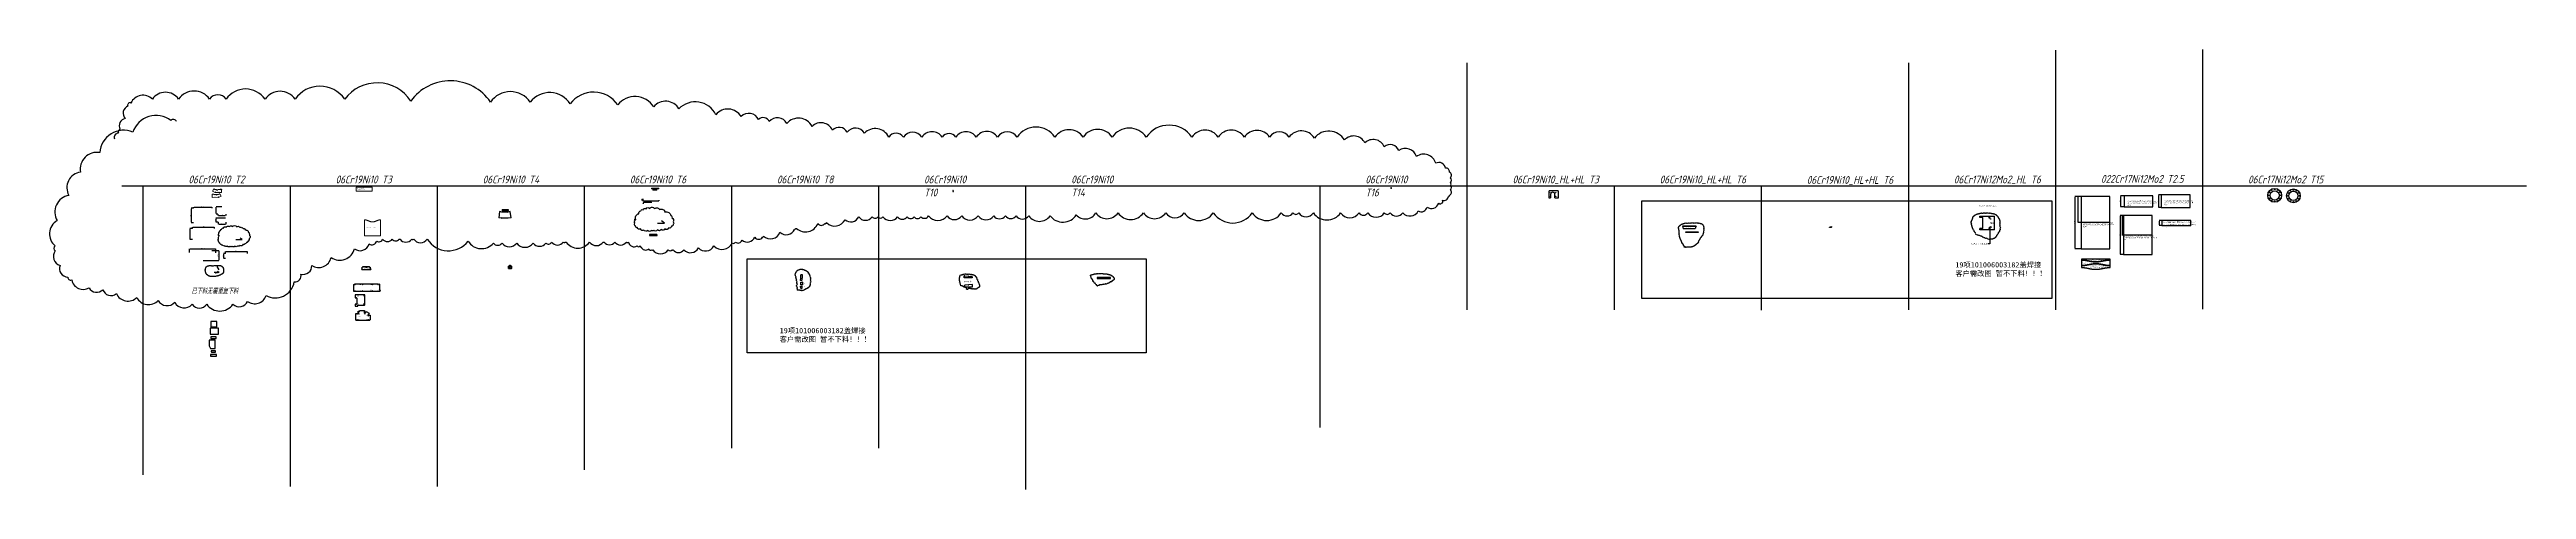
# Model space of a CAD drawing. Header units: millimetres. Extents: x -3655 to 91731, y -8503 to 8404.
import ezdxf
from ezdxf import colors
from ezdxf.entities.mleader import LeaderData, LeaderLine
from ezdxf.math import Vec2, Vec3

# ---------------------------------------------------------------- set-up
doc = ezdxf.new("R2010")
doc.units = ezdxf.units.MM
doc.linetypes.add('CENTER', pattern=[10.16, 6.35, -1.27, 1.27, -1.27])
doc.linetypes.add('CENTERX2', pattern=[20.32, 12.7, -2.54, 2.54, -2.54])
doc.layers.add('HUAXIAN', color=6, linetype='CENTERX2')
doc.layers.add('SLD-0', color=7, linetype='Continuous')
doc.styles.get("Standard").update_dxf_attribs({"font": 'gbeitc.shx', "bigfont": 'gbcbig.shx'})
doc.dimstyles.new('0000', dxfattribs={"dimtxt": 30, "dimasz": 20, "dimexe": 1.25, "dimexo": 0.625, "dimtad": 1, "dimtxsty": 'Standard', "dimcen": 2.5, "dimazin": 3, "dimtfac": 1, "dimtmove": 0, "dimatfit": 3})
doc.dimstyles.new('ISO-25', dxfattribs={"dimtxt": 2.5, "dimasz": 2.5, "dimexe": 1.25, "dimexo": 0.625, "dimtad": 1, "dimtxsty": 'Standard', "dimcen": 2.5, "dimazin": 3, "dimtfac": 1, "dimtmove": 0, "dimatfit": 3})

# ---------------------------------------------------------------- blocks, each defined once
blk = doc.blocks.new('101004001173 弯板')
at = {"color": 7, "linetype": 'Continuous', "lineweight": 15}
for p, q in [((3054, 6591), (3008, 6500)), ((3008, 6500), (3105, 6451)), ((3055, 6591), (3054, 6591)), ((3055, 6591), (3072, 6583)), ((3072, 6583), (3072, 6583)), ((3072, 6583), (3089, 6576)), ((3090, 6575), (3089, 6576)), ((3090, 6575), (3108, 6569)), ((3105, 6451), (3245, 6456)), ((3108, 6569), (3108, 6569)), ((3108, 6569), (3127, 6564)), ((3127, 6564), (3127, 6564)), ((3127, 6564), (3146, 6561)), ((3146, 6561), (3146, 6561)), ((3146, 6561), (3165, 6559)), ((3166, 6559), (3165, 6559)), ((3166, 6559), (3184, 6559)), ((3185, 6559), (3184, 6559)), ((3185, 6559), (3204, 6560)), ((3204, 6560), (3223, 6561)), ((3204, 6560), (3204, 6560)), ((3224, 6561), (3223, 6561)), ((3224, 6561), (3242, 6563)), ((3243, 6563), (3242, 6563)), ((3243, 6563), (3261, 6565)), ((3245, 6456), (3247, 6455)), ((3247, 6455), (3355, 6453)), ((3262, 6566), (3261, 6565)), ((3262, 6566), (3280, 6568)), ((3281, 6568), (3280, 6568)), ((3281, 6568), (3300, 6571)), ((3300, 6571), (3319, 6574)), ((3300, 6571), (3300, 6571)), ((3319, 6574), (3338, 6575)), ((3319, 6574), (3319, 6574)), ((3339, 6575), (3338, 6575)), ((3339, 6575), (3357, 6576)), ((3355, 6453), (3358, 6576)), ((3358, 6576), (3357, 6576))]:
    blk.add_line(p, q, dxfattribs=at)
at = {"color": 6, "linetype": 'CENTERX2'}
for p, q in [((3059, 6579), (3055, 6591)), ((3075, 6573), (3072, 6583)), ((3091, 6566), (3090, 6575)), ((3105, 6452), (3099, 6466)), ((3105, 6451), (3101, 6466)), ((3105, 6451), (3103, 6466)), ((3105, 6451), (3106, 6466)), ((3105, 6451), (3111, 6466)), ((3105, 6451), (3114, 6466)), ((3106, 6451), (3117, 6466)), ((3106, 6451), (3119, 6466)), ((3108, 6559), (3108, 6569)), ((3125, 6554), (3127, 6564)), ((3143, 6552), (3146, 6561)), ((3160, 6550), (3165, 6559)), ((3176, 6548), (3185, 6559)), ((3191, 6546), (3204, 6560)), ((3204, 6560), (3210, 6545)), ((3223, 6561), (3226, 6547)), ((3241, 6466), (3246, 6455)), ((3242, 6563), (3243, 6548)), ((3243, 6466), (3246, 6455)), ((3245, 6466), (3246, 6455)), ((3255, 6466), (3246, 6455)), ((3253, 6466), (3246, 6455)), ((3251, 6466), (3246, 6455)), ((3247, 6466), (3246, 6455)), ((3257, 6466), (3247, 6455)), ((3262, 6565), (3259, 6550)), ((3281, 6568), (3276, 6552)), ((3300, 6571), (3292, 6554)), ((3319, 6574), (3309, 6557)), ((3338, 6575), (3326, 6560)), ((3357, 6576), (3346, 6563))]:
    blk.add_line(p, q, dxfattribs=at)
at = {"linetype": 'CENTERX2'}
for p, q in [((3105, 6451), (3108, 6466)), ((3249, 6466), (3246, 6455))]:
    blk.add_line(p, q, dxfattribs=at)
at = {"color": 3, "insert": (3113, 6529), "char_height": 12.5, "attachment_point": 1}
blk.add_mtext_dynamic_manual_height_columns('101004001173 弯板 06Cr19Ni10 T2 共1件', width=175.99, gutter_width=12.5, heights=[0], dxfattribs=at)
blk = doc.blocks.new('101004001174 弯板')
at = {"color": 6, "linetype": 'CENTERX2'}
for p, q in [((3042, 6272), (3050, 6263)), ((3061, 6272), (3069, 6261)), ((3080, 6270), (3087, 6258)), ((3099, 6267), (3105, 6256)), ((3118, 6265), (3122, 6254)), ((3138, 6262), (3139, 6252)), ((3146, 6159), (3153, 6152)), ((3147, 6159), (3153, 6152)), ((3148, 6159), (3153, 6152)), ((3150, 6159), (3153, 6152)), ((3152, 6159), (3153, 6152)), ((3154, 6159), (3154, 6152)), ((3156, 6158), (3154, 6152)), ((3155, 6158), (3154, 6152)), ((3157, 6259), (3156, 6250)), ((3176, 6258), (3174, 6247)), ((3195, 6256), (3191, 6245)), ((3206, 6245), (3195, 6256)), ((3221, 6246), (3215, 6255)), ((3238, 6248), (3234, 6256)), ((3256, 6250), (3253, 6257)), ((3274, 6252), (3272, 6260)), ((3293, 6148), (3281, 6162)), ((3294, 6148), (3283, 6162)), ((3294, 6148), (3285, 6163)), ((3294, 6148), (3288, 6164)), ((3291, 6256), (3291, 6265)), ((3294, 6148), (3302, 6168)), ((3294, 6148), (3299, 6167)), ((3294, 6148), (3296, 6167)), ((3294, 6148), (3294, 6166)), ((3308, 6262), (3309, 6272)), ((3325, 6268), (3327, 6279)), ((3340, 6274), (3345, 6288))]:
    blk.add_line(p, q, dxfattribs=at)
at = {"color": 7, "linetype": 'Continuous', "lineweight": 15}
for p, q in [((3061, 6272), (3042, 6272)), ((3042, 6272), (3042, 6272)), ((3045, 6149), (3042, 6272)), ((3152, 6152), (3045, 6149)), ((3080, 6270), (3061, 6272)), ((3061, 6272), (3061, 6272)), ((3080, 6270), (3081, 6270)), ((3099, 6267), (3081, 6270)), ((3099, 6267), (3100, 6267)), ((3118, 6265), (3100, 6267)), ((3118, 6265), (3119, 6265)), ((3137, 6262), (3119, 6265)), ((3137, 6262), (3138, 6262)), ((3157, 6259), (3138, 6262)), ((3154, 6152), (3152, 6152)), ((3294, 6148), (3154, 6152)), ((3176, 6258), (3157, 6259)), ((3157, 6259), (3157, 6259)), ((3195, 6256), (3176, 6258)), ((3176, 6258), (3176, 6258)), ((3195, 6256), (3196, 6256)), ((3214, 6255), (3196, 6256)), ((3214, 6255), (3215, 6255)), ((3234, 6256), (3215, 6255)), ((3253, 6257), (3234, 6256)), ((3234, 6256), (3234, 6256)), ((3253, 6257), (3254, 6257)), ((3272, 6260), (3254, 6257)), ((3272, 6260), (3273, 6261)), ((3291, 6265), (3273, 6261)), ((3309, 6272), (3291, 6265)), ((3291, 6265), (3291, 6265)), ((3391, 6197), (3294, 6148)), ((3309, 6272), (3310, 6272)), ((3327, 6279), (3310, 6272)), ((3327, 6279), (3328, 6280)), ((3344, 6288), (3328, 6280)), ((3344, 6288), (3345, 6288)), ((3345, 6288), (3391, 6197))]:
    blk.add_line(p, q, dxfattribs=at)
at = {"linetype": 'CENTERX2'}
for p, q in [((3151, 6159), (3153, 6152)), ((3294, 6148), (3291, 6165))]:
    blk.add_line(p, q, dxfattribs=at)
at = {"color": 3, "insert": (3118, 6224), "char_height": 10, "attachment_point": 1}
blk.add_mtext_dynamic_manual_height_columns('101004001174 弯板 06Cr19Ni10 T2 共1件', width=141.31, gutter_width=12.5, heights=[0], dxfattribs=at)
blk = doc.blocks.new('101004001172 管')
at = {"color": 7, "linetype": 'Continuous', "lineweight": 15}
for p, q in [((9071, 6786), (9071, 6634)), ((9687, 6786), (9071, 6786)), ((9687, 6634), (9687, 6786)), ((9071, 6634), (9687, 6634))]:
    blk.add_line(p, q, dxfattribs=at)
at = {"color": 3, "insert": (9113, 6760), "char_height": 25, "attachment_point": 1}
blk.add_mtext_dynamic_manual_height_columns('101004001172 管 06Cr19Ni10 T3 共1件', width=338.54, gutter_width=12.5, heights=[0], dxfattribs=at)
blk = doc.blocks.new('101004001048 板')
at = {"color": 7, "linetype": 'Continuous', "lineweight": 15}
for p, q in [((3204, 124006), (2946, 124006)), ((2936, 123996), (2936, 123978)), ((2936, 123978), (3214, 123978)), ((3214, 123978), (3214, 123996))]:
    blk.add_line(p, q, dxfattribs=at)
for centre in [(2949, 123994), (3075, 123994), (3201, 123994)]:
    blk.add_circle(centre, 5.25, dxfattribs=at)
for centre, start, end in [((2946, 123996), 90, 180), ((3204, 123996), 0, 90)]:
    blk.add_arc(centre, 10, start, end, dxfattribs=at)
at = {"color": 3, "insert": (2973, 123996), "char_height": 6.3, "attachment_point": 1}
blk.add_mtext_dynamic_manual_height_columns('101004001048 板 06Cr19Ni10   T6  2件/套 共2件', width=211.1, gutter_width=17.5, heights=[0], dxfattribs=at)
blk = doc.blocks.new('101004001049 板')
at = {"color": 7, "linetype": 'Continuous', "lineweight": 15}
for p, q in [((2934, 123883), (2934, 123912)), ((3080, 123912), (2934, 123912)), ((2934, 123883), (3080, 123883)), ((3080, 123912), (3080, 123883))]:
    blk.add_line(p, q, dxfattribs=at)
blk.add_circle((3007, 123899), 5.25, dxfattribs=at)
at = {"color": 3, "insert": (2941, 123909), "char_height": 6.3, "attachment_point": 1}
blk.add_mtext_dynamic_manual_height_columns('101004001049 板 06Cr19Ni10  T6  2件/套 共2件', width=130.22, gutter_width=17.5, heights=[0], dxfattribs=at)
blk = doc.blocks.new('*D26')
at = {"color": 0, "lineweight": -2}
for p, q in [((1892, 2303), (1892, 2350)), ((1912, 2349), (2593, 2349)), ((2613, 2303), (2613, 2350))]:
    blk.add_line(p, q, dxfattribs=at)
at = {"color": 0}
for points in [[(1912, 2352), (1912, 2346), (1892, 2349)], [(2593, 2352), (2593, 2346), (2613, 2349)]]:
    blk.add_solid(points, dxfattribs=at)
at = {"layer": 'Defpoints', "color": 0}
for p in [(1892, 2303), (2613, 2349), (2613, 2303)]:
    blk.add_point(p, dxfattribs=at)
at = {"color": 0, "insert": (2252, 2367), "char_height": 30, "attachment_point": 5}
blk.add_mtext('720,93', dxfattribs=at)
blk = doc.blocks.new('*D27')
at = {"color": 0, "lineweight": -2}
for p, q in [((1891, 2303), (1800, 2303)), ((1802, 2283), (1802, 1767)), ((1891, 1747), (1800, 1747))]:
    blk.add_line(p, q, dxfattribs=at)
at = {"color": 0}
for points in [[(1798, 2283), (1805, 2283), (1802, 2303)], [(1798, 1767), (1805, 1767), (1802, 1747)]]:
    blk.add_solid(points, dxfattribs=at)
at = {"layer": 'Defpoints', "color": 0}
for p in [(1892, 2303), (1802, 1747), (1892, 1747)]:
    blk.add_point(p, dxfattribs=at)
at = {"color": 0, "insert": (1786, 2025), "char_height": 30, "attachment_point": 5, "rotation": 90}
blk.add_mtext('556', dxfattribs=at)
blk = doc.blocks.new('*D28')
at = {"color": 0, "lineweight": -2}
for p, q in [((2831, 2082), (2831, 2024)), ((2851, 2025), (3111, 2025)), ((3131, 2082), (3131, 2024))]:
    blk.add_line(p, q, dxfattribs=at)
at = {"color": 0}
for points in [[(2851, 2028), (2851, 2022), (2831, 2025)], [(3111, 2028), (3111, 2022), (3131, 2025)]]:
    blk.add_solid(points, dxfattribs=at)
at = {"layer": 'Defpoints', "color": 0}
for p in [(2831, 2082), (3131, 2082), (3131, 2025)]:
    blk.add_point(p, dxfattribs=at)
at = {"color": 0, "insert": (2981, 2041), "char_height": 30, "attachment_point": 5}
blk.add_mtext('300', dxfattribs=at)
blk = doc.blocks.new('*D29')
at = {"color": 0, "lineweight": -2}
for p, q in [((2980, 2366), (2762, 2366)), ((2830, 2082), (2762, 2082)), ((2763, 2102), (2763, 2346))]:
    blk.add_line(p, q, dxfattribs=at)
at = {"color": 0}
for points in [[(2760, 2346), (2766, 2346), (2763, 2366)], [(2760, 2102), (2766, 2102), (2763, 2082)]]:
    blk.add_solid(points, dxfattribs=at)
at = {"layer": 'Defpoints', "color": 0}
for p in [(2763, 2366), (2831, 2082), (2981, 2366)]:
    blk.add_point(p, dxfattribs=at)
at = {"color": 0, "insert": (2747, 2224), "char_height": 30, "attachment_point": 5, "rotation": 90}
blk.add_mtext('284', dxfattribs=at)
blk = doc.blocks.new('*D30')
at = {"color": 0, "lineweight": -2}
for p, q in [((1848, 1528), (1848, 1582)), ((1868, 1581), (2680, 1581)), ((2700, 1528), (2700, 1582))]:
    blk.add_line(p, q, dxfattribs=at)
at = {"color": 0}
for points in [[(1868, 1584), (1868, 1577), (1848, 1581)], [(2680, 1584), (2680, 1577), (2700, 1581)]]:
    blk.add_solid(points, dxfattribs=at)
at = {"layer": 'Defpoints', "color": 0}
for p in [(1848, 1528), (2700, 1581), (2700, 1527)]:
    blk.add_point(p, dxfattribs=at)
at = {"color": 0, "insert": (2274, 1598), "char_height": 30, "attachment_point": 5}
blk.add_mtext('851,8', dxfattribs=at)
blk = doc.blocks.new('*D31')
at = {"color": 0, "lineweight": -2}
for p, q in [((1847, 1528), (1752, 1528)), ((1847, 1100), (1752, 1100)), ((1753, 1508), (1753, 1120))]:
    blk.add_line(p, q, dxfattribs=at)
at = {"color": 0}
for points in [[(1750, 1508), (1757, 1508), (1753, 1528)], [(1750, 1120), (1757, 1120), (1753, 1100)]]:
    blk.add_solid(points, dxfattribs=at)
at = {"layer": 'Defpoints', "color": 0}
for p in [(1753, 1100), (1848, 1528), (1848, 1100)]:
    blk.add_point(p, dxfattribs=at)
at = {"color": 0, "insert": (1738, 1314), "char_height": 30, "attachment_point": 5, "rotation": 90}
blk.add_mtext('428', dxfattribs=at)
blk = doc.blocks.new('*D32')
at = {"color": 0, "lineweight": -2}
for p, q in [((3123, 1924), (2750, 1924)), ((2837, 1765), (2750, 1765)), ((2752, 1904), (2752, 1785))]:
    blk.add_line(p, q, dxfattribs=at)
at = {"color": 0}
for points in [[(2748, 1904), (2755, 1904), (2752, 1924)], [(2748, 1785), (2755, 1785), (2752, 1765)]]:
    blk.add_solid(points, dxfattribs=at)
at = {"layer": 'Defpoints', "color": 0}
for p in [(3124, 1924), (2752, 1765), (2838, 1765)]:
    blk.add_point(p, dxfattribs=at)
at = {"color": 0, "insert": (2734, 1845), "char_height": 30, "attachment_point": 5, "rotation": 90}
blk.add_mtext('158,2', dxfattribs=at)
blk = doc.blocks.new('*D33')
at = {"color": 0, "lineweight": -2}
for p, q in [((2838, 1765), (2838, 1692)), ((2858, 1693), (3118, 1693)), ((3138, 1765), (3138, 1692))]:
    blk.add_line(p, q, dxfattribs=at)
at = {"color": 0}
for points in [[(2858, 1697), (2858, 1690), (2838, 1693)], [(3118, 1697), (3118, 1690), (3138, 1693)]]:
    blk.add_solid(points, dxfattribs=at)
at = {"layer": 'Defpoints', "color": 0}
for p in [(2838, 1765), (3138, 1765), (3138, 1693)]:
    blk.add_point(p, dxfattribs=at)
at = {"color": 0, "insert": (2988, 1709), "char_height": 30, "attachment_point": 5}
blk.add_mtext('300', dxfattribs=at)
blk = doc.blocks.new('*D34')
at = {"color": 0, "lineweight": -2}
for p, q in [((1739, 604), (1739, 743)), ((1759, 742), (2730, 742)), ((2750, 597), (2750, 743))]:
    blk.add_line(p, q, dxfattribs=at)
at = {"color": 0}
for points in [[(1759, 745), (1759, 739), (1739, 742)], [(2730, 745), (2730, 739), (2750, 742)]]:
    blk.add_solid(points, dxfattribs=at)
at = {"layer": 'Defpoints', "color": 0}
for p in [(1739, 603), (2750, 742), (2750, 597)]:
    blk.add_point(p, dxfattribs=at)
at = {"color": 0, "insert": (2245, 760), "char_height": 30, "attachment_point": 5}
blk.add_mtext('1011,46', dxfattribs=at)
blk = doc.blocks.new('*D35')
at = {"color": 0, "lineweight": -2}
for p, q in [((2256, 294), (2862, 294)), ((2592, 682), (2862, 682)), ((2861, 662), (2861, 314))]:
    blk.add_line(p, q, dxfattribs=at)
at = {"color": 0}
for points in [[(2858, 662), (2864, 662), (2861, 682)], [(2858, 314), (2864, 314), (2861, 294)]]:
    blk.add_solid(points, dxfattribs=at)
at = {"layer": 'Defpoints', "color": 0}
for p in [(2256, 294), (2591, 682), (2861, 294)]:
    blk.add_point(p, dxfattribs=at)
at = {"color": 0, "insert": (2843, 488), "char_height": 30, "attachment_point": 5, "rotation": 90}
blk.add_mtext('387,31', dxfattribs=at)
blk = doc.blocks.new('*D36')
at = {"color": 0, "lineweight": -2}
for p, q in [((3117, 561), (3117, 639)), ((3137, 638), (3949, 638)), ((3969, 560), (3969, 639))]:
    blk.add_line(p, q, dxfattribs=at)
at = {"color": 0}
for points in [[(3137, 641), (3137, 635), (3117, 638)], [(3949, 641), (3949, 635), (3969, 638)]]:
    blk.add_solid(points, dxfattribs=at)
at = {"layer": 'Defpoints', "color": 0}
for p in [(3117, 560), (3969, 638), (3969, 560)]:
    blk.add_point(p, dxfattribs=at)
at = {"color": 0, "insert": (3543, 656), "char_height": 30, "attachment_point": 5}
blk.add_mtext('851,8', dxfattribs=at)
blk = doc.blocks.new('*D37')
at = {"color": 0, "lineweight": -2}
for p, q in [((3117, 560), (3043, 560)), ((3117, 376), (3043, 376)), ((3044, 540), (3044, 396))]:
    blk.add_line(p, q, dxfattribs=at)
at = {"color": 0}
for points in [[(3040, 540), (3047, 540), (3044, 560)], [(3040, 396), (3047, 396), (3044, 376)]]:
    blk.add_solid(points, dxfattribs=at)
at = {"layer": 'Defpoints', "color": 0}
for p in [(3044, 376), (3117, 560), (3117, 376)]:
    blk.add_point(p, dxfattribs=at)
at = {"color": 0, "insert": (3028, 468), "char_height": 30, "attachment_point": 5, "rotation": 90}
blk.add_mtext('184', dxfattribs=at)
blk = doc.blocks.new('*D46')
at = {"color": 0, "lineweight": -2}
for p, q in [((19228, 2516), (19228, 2541)), ((19231, 2540), (19525, 2540)), ((19528, 2516), (19528, 2541))]:
    blk.add_line(p, q, dxfattribs=at)
at = {"color": 0}
for points in [[(19231, 2540), (19231, 2539), (19228, 2540)], [(19525, 2540), (19525, 2539), (19528, 2540)]]:
    blk.add_solid(points, dxfattribs=at)
at = {"layer": 'Defpoints', "color": 0}
for p in [(19228, 2516), (19528, 2540), (19528, 2516)]:
    blk.add_point(p, dxfattribs=at)
at = {"color": 0, "insert": (19378, 2543), "char_height": 3.5, "attachment_point": 5}
blk.add_mtext('300,0000', dxfattribs=at)
blk = doc.blocks.new('*D47')
at = {"color": 0, "lineweight": -2}
for p, q in [((19228, 2516), (19202, 2516)), ((19228, 2486), (19202, 2486)), ((19203, 2513), (19203, 2505)), ((19203, 2490), (19203, 2498))]:
    blk.add_line(p, q, dxfattribs=at)
at = {"color": 0}
for points in [[(19203, 2513), (19204, 2513), (19203, 2516)], [(19203, 2490), (19204, 2490), (19203, 2486)]]:
    blk.add_solid(points, dxfattribs=at)
at = {"layer": 'Defpoints', "color": 0}
for p in [(19203, 2486), (19228, 2516), (19228, 2486)]:
    blk.add_point(p, dxfattribs=at)
at = {"color": 0, "insert": (19203, 2501), "char_height": 3.5, "attachment_point": 5}
blk.add_mtext('30,0000', dxfattribs=at)
blk = doc.blocks.new('*D48')
at = {"color": 0, "lineweight": -2}
for p, q in [((19213, 2643), (19153, 2643)), ((19187, 2613), (19153, 2613)), ((19154, 2640), (19154, 2632)), ((19154, 2617), (19154, 2625))]:
    blk.add_line(p, q, dxfattribs=at)
at = {"color": 0}
for points in [[(19154, 2640), (19155, 2640), (19154, 2643)], [(19154, 2617), (19155, 2617), (19154, 2613)]]:
    blk.add_solid(points, dxfattribs=at)
at = {"layer": 'Defpoints', "color": 0}
for p in [(19154, 2643), (19187, 2613), (19213, 2643)]:
    blk.add_point(p, dxfattribs=at)
at = {"color": 0, "insert": (19154, 2628), "char_height": 3.5, "attachment_point": 5}
blk.add_mtext('30,0000', dxfattribs=at)
blk = doc.blocks.new('*D49')
at = {"color": 0, "lineweight": -2}
for p, q in [((19187, 2613), (19187, 2584)), ((19190, 2585), (19803, 2585)), ((19807, 2613), (19807, 2584))]:
    blk.add_line(p, q, dxfattribs=at)
at = {"color": 0}
for points in [[(19190, 2586), (19190, 2585), (19187, 2585)], [(19803, 2586), (19803, 2585), (19807, 2585)]]:
    blk.add_solid(points, dxfattribs=at)
at = {"layer": 'Defpoints', "color": 0}
for p in [(19187, 2613), (19807, 2613), (19807, 2585)]:
    blk.add_point(p, dxfattribs=at)
at = {"color": 0, "insert": (19497, 2589), "char_height": 3.5, "attachment_point": 5}
blk.add_mtext('620,0000', dxfattribs=at)
blk = doc.blocks.new('101004001670')
at = {"color": 7, "linetype": 'Continuous', "lineweight": 15}
for radius in [17.5, 4]:
    blk.add_circle((18164, 2046), radius, dxfattribs=at)
at = {"color": 3, "insert": (18142, 2056), "char_height": 3.5, "attachment_point": 1}
blk.add_mtext_dynamic_manual_height_columns('101004001670  圆柱  06Cr19Ni10  T16    2件/套    共1件', width=43.16, gutter_width=17.5, heights=[0], dxfattribs=at)
blk = doc.blocks.new('4845')
at = {"color": 7, "linetype": 'Continuous', "lineweight": 25}
for p, q in [((3529, 2215), (3529, 2198)), ((3529, 2198), (3779, 2198)), ((3774, 2220), (3534, 2220)), ((3779, 2198), (3779, 2215))]:
    blk.add_line(p, q, dxfattribs=at)
for centre in [(3539, 2210), (3654, 2210), (3769, 2210)]:
    blk.add_circle(centre, 4, dxfattribs=at)
for centre, start, end in [((3534, 2215), 90, 180), ((3774, 2215), 0, 90)]:
    blk.add_arc(centre, 5, start, end, dxfattribs=at)
at = {"color": 1, "insert": (3534, 2220), "char_height": 5, "attachment_point": 1}
blk.add_mtext_dynamic_manual_height_columns('{\\C3;1303000014988 板 101004001680 06Cr19Ni10  T4  共2件}', width=245, gutter_width=12.5, heights=[0], dxfattribs=at)
blk = doc.blocks.new('48794545145')
at = {"color": 7, "linetype": 'Continuous', "lineweight": 25}
for p, q in [((3342, 2242), (3136, 2242)), ((3136, 2242), (3136, 2220)), ((3136, 2220), (3342, 2220)), ((3342, 2220), (3342, 2242))]:
    blk.add_line(p, q, dxfattribs=at)
blk.add_circle((3239, 2232), 4, dxfattribs=at)
at = {"color": 1, "insert": (3149, 2228), "char_height": 5, "attachment_point": 1}
blk.add_mtext_dynamic_manual_height_columns('{\\C3;1303000014989 板 101004001681  06Cr19Ni10  T4  共2件}', width=245, gutter_width=12.5, heights=[0], dxfattribs=at)
blk = doc.blocks.new('844555656')
at = {"color": 7, "linetype": 'Continuous', "lineweight": 25}
for p, q in [((3083, 2098), (3051, 1865)), ((3181, 2084), (3083, 2098)), ((3190, 2084), (3181, 2084)), ((3388, 2084), (3190, 2084)), ((3396, 2084), (3388, 2084)), ((3494, 2098), (3396, 2084)), ((3526, 1865), (3494, 2098)), ((3161, 1850), (3051, 1865)), ((3161, 1850), (3170, 1849)), ((3408, 1849), (3170, 1849)), ((3408, 1849), (3416, 1850)), ((3526, 1865), (3416, 1850))]:
    blk.add_line(p, q, dxfattribs=at)
at = {"color": 6, "linetype": 'CENTER'}
for p, q in [((3184, 2063), (3185, 2084)), ((3392, 2084), (3394, 2062)), ((3165, 1850), (3168, 1883)), ((3411, 1861), (3412, 1850))]:
    blk.add_line(p, q, dxfattribs=at)
at = {"color": 1, "insert": (3186, 1975), "char_height": 5, "attachment_point": 1}
blk.add_mtext_dynamic_manual_height_columns('{\\C3;101004003054 弯板  06Cr19Ni10  T4  共2件}', width=245, gutter_width=12.5, heights=[0], dxfattribs=at)
blk = doc.blocks.new('4614563')
at = {"color": 7, "linetype": 'Continuous', "lineweight": 25}
for p, q in [((-148, 8), (-148, -18)), ((138, 18), (-138, 18)), ((148, -18), (148, 8)), ((-148, -18), (148, -18))]:
    blk.add_line(p, q, dxfattribs=at)
for centre in [(-131, 0), (0, 0), (131, 0)]:
    blk.add_circle(centre, 6, dxfattribs=at)
for centre, start, end in [((-138, 8), 90, 180), ((138, 8), 0, 90)]:
    blk.add_arc(centre, 10, start, end, dxfattribs=at)
at = {"color": 3, "insert": (-111, 3), "char_height": 7, "attachment_point": 1}
blk.add_mtext_dynamic_manual_height_columns('101004003051 板   06Cr19Ni10  T6 共2件', width=278.53, gutter_width=17.5, heights=[0], dxfattribs=at)
blk = doc.blocks.new('101004005189 圆管')
at = {"color": 7, "linetype": 'Continuous', "lineweight": 15}
for p, q in [((-399, 1825), (-399, 1210)), ((-399, 1210), (217, 1210)), ((217, 1210), (217, 1825))]:
    blk.add_line(p, q, dxfattribs=at)
for points, knots in [([(-245, 1785), (-248, 1786), (-252, 1788), (-258, 1790), (-265, 1793), (-273, 1796), (-283, 1800), (-292, 1803), (-301, 1807), (-311, 1810), (-321, 1813), (-330, 1815), (-340, 1818), (-350, 1820), (-357, 1821), (-362, 1822), (-366, 1823), (-369, 1823), (-372, 1823), (-375, 1824), (-378, 1824), (-381, 1824), (-384, 1824), (-387, 1825), (-390, 1825), (-393, 1825), (-396, 1825), (-398, 1825), (-399, 1825)], [0, 0, 0, 0, 0.050935, 0.092602, 0.125002, 0.191007, 0.250004, 0.314626, 0.375006, 0.43901, 0.500005, 0.565371, 0.628785, 0.690306, 0.749999, 0.769609, 0.789146, 0.808612, 0.82801, 0.847342, 0.866612, 0.885822, 0.904976, 0.924076, 0.943126, 0.962127, 0.981084, 1, 1, 1, 1]), ([(63, 1785), (61, 1784), (56, 1782), (50, 1779), (43, 1776), (35, 1773), (26, 1769), (16, 1766), (7, 1762), (-3, 1759), (-15, 1755), (-32, 1751), (-51, 1747), (-71, 1744), (-91, 1743), (-111, 1744), (-131, 1747), (-151, 1751), (-167, 1755), (-180, 1759), (-189, 1762), (-199, 1766), (-208, 1769), (-217, 1773), (-226, 1777), (-235, 1781), (-242, 1783), (-245, 1785)], [0, 0, 0, 0, 0.025471, 0.046307, 0.062508, 0.095517, 0.125015, 0.157335, 0.187522, 0.219535, 0.250028, 0.314448, 0.375021, 0.438169, 0.5, 0.561829, 0.624979, 0.68555, 0.749972, 0.780463, 0.812478, 0.842663, 0.874985, 0.904481, 0.937492, 0.96353, 1, 1, 1, 1]), ([(217, 1825), (217, 1825), (215, 1825), (214, 1825), (212, 1825), (211, 1825), (209, 1825), (208, 1825), (206, 1825), (205, 1825), (203, 1825), (202, 1824), (200, 1824), (199, 1824), (194, 1824), (187, 1823), (174, 1821), (158, 1818), (142, 1814), (129, 1810), (119, 1807), (110, 1803), (100, 1800), (91, 1796), (82, 1793), (73, 1789), (67, 1786), (63, 1785)], [0, 0, 0, 0, 0.009685, 0.019357, 0.029017, 0.038664, 0.0483, 0.057924, 0.067537, 0.07714, 0.086732, 0.096314, 0.105887, 0.115451, 0.125006, 0.18702, 0.250005, 0.371201, 0.499976, 0.56097, 0.624981, 0.685358, 0.749987, 0.808982, 0.874993, 0.927067, 1, 1, 1, 1])]:
    blk.add_open_spline(points, degree=3, knots=knots, dxfattribs=at)
at = {"color": 3, "insert": (-313, 1534), "char_height": 14, "attachment_point": 1}
blk.add_mtext_dynamic_manual_height_columns('\\pt84;101004005189 {\\fSimSun|b0|i0|c134|p2;圆管 }304 T3 1{\\fSimSun|b0|i0|c134|p2;件}/{\\fSimSun|b0|i0|c134|p2;套} {\\fSimSun|b0|i0|c134|p2;共1件}', width=380.05, gutter_width=12.5, heights=[0], dxfattribs=at)
blk = doc.blocks.new('1303000024033 弯板 101006003196')
at = {"layer": 'Defpoints'}
for p, q in [((-158, -22), (-158, 47)), ((-132, 47), (-158, 47)), ((-132, 47), (-126, 41)), ((-129, 47), (-129, 73)), ((-129, 73), (129, 73)), ((-126, 41), (-129, 47)), ((129, 47), (126, 41)), ((126, 41), (132, 47)), ((129, 47), (129, 73)), ((132, 47), (158, 47)), ((158, 47), (158, -22)), ((-174, -47), (-174, -24)), ((-174, -47), (174, -47)), ((-172, -22), (-158, -22)), ((158, -22), (172, -22)), ((174, -24), (174, -47))]:
    blk.add_line(p, q, dxfattribs=at)
for centre in [(-2, 28), (-2, -32)]:
    blk.add_circle(centre, 4, dxfattribs=at)
for centre, start, end in [((-172, -24), 90, 180), ((172, -24), 0, 90)]:
    blk.add_arc(centre, 2, start, end, dxfattribs=at)
at = {"layer": 'HUAXIAN'}
for p, q in [((-129, 44), (-129, 34)), ((-117, 44), (-127, 44)), ((127, 44), (117, 44)), ((129, 34), (129, 44)), ((-129, -37), (-129, -47)), ((129, -47), (129, -37))]:
    blk.add_line(p, q, dxfattribs=at)
at = {"color": 3, "insert": (-98, 19), "char_height": 10.16, "attachment_point": 1}
blk.add_mtext_dynamic_manual_height_columns('1303000024033 弯板 101006003196 06Cr19Ni10_T3_GB_T3280 1件/套 共1件', width=203.26, gutter_width=50.8, heights=[0], dxfattribs=at)
blk = doc.blocks.new('1303000024031 弯板 101006003197')
at = {"layer": 'Defpoints'}
for p, q in [((-25, -6), (-25, 6)), ((-21, 10), (18, 10)), ((18, -10), (18, 10)), ((-21, -10), (18, -10))]:
    blk.add_line(p, q, dxfattribs=at)
blk.add_circle((-18, 0), 3.5, dxfattribs=at)
for centre, start, end in [((-21, 6), 90, 180), ((-21, -6), 180, 270)]:
    blk.add_arc(centre, 4, start, end, dxfattribs=at)
at = {"layer": 'HUAXIAN'}
for p, q in [((-4, 10), (-4, 5)), ((-4, -5), (-4, -10))]:
    blk.add_line(p, q, dxfattribs=at)
at = {"color": 3, "insert": (-12, 1), "char_height": 1.34, "attachment_point": 1}
blk.add_mtext_dynamic_manual_height_columns('1303000024031 弯板 101006003197 06Cr19Ni10_T4_GB_T4237 2件/套 共2件', width=26.83, gutter_width=6.71, heights=[0], dxfattribs=at)
blk = doc.blocks.new('1303000024030 弯板 101006003199')
at = {"color": 7, "linetype": 'Continuous'}
for p, q in [((88, -42), (88, 40)), ((92, 44), (201, 44)), ((206, -41), (206, 39)), ((92, -46), (201, -46))]:
    blk.add_line(p, q, dxfattribs=at)
for centre, radius in [((103, 27), 8.25), ((138, -1), 10.8), ((196, 29), 3.5), ((103, -29), 8.25), ((196, -31), 3.5)]:
    blk.add_circle(centre, radius, dxfattribs=at)
for centre, radius, start, end in [((92, 40), 4, 90, 180), ((201, 39), 5, 0, 90), ((92, -42), 4, 180, 270), ((201, -41), 5, 270, 0)]:
    blk.add_arc(centre, radius, start, end, dxfattribs=at)
at = {"layer": 'HUAXIAN'}
for p, q in [((180, 44), (180, 34)), ((180, -36), (180, -46))]:
    blk.add_line(p, q, dxfattribs=at)
at = {"color": 3, "insert": (118, 6), "char_height": 3.54, "attachment_point": 1}
blk.add_mtext_dynamic_manual_height_columns('1303000024030 弯板 101006003199 06Cr19Ni10_T4_GB_T4237 1件/套 共1件', width=70.85, gutter_width=17.7, heights=[0], dxfattribs=at)
blk = doc.blocks.new('1303000024013 法兰 101008005460')
at = {"color": 7, "linetype": 'Continuous'}
for centre, radius in [((-2, 5), 267), ((-241, 5), 15), ((-209, 124), 15), ((-2, 5), 180), ((-122, 211), 15), ((-2, 243), 15), ((117, 211), 15), ((204, 124), 15), ((236, 5), 15), ((-209, -114), 15), ((-122, -202), 15), ((-2, -233), 15), ((117, -202), 15), ((204, -114), 15)]:
    blk.add_circle(centre, radius, dxfattribs=at)
at = {"color": 3, "insert": (-98, 217), "char_height": 10.74, "attachment_point": 1}
blk.add_mtext_dynamic_manual_height_columns('1303000024013 法兰 101008005460 06Cr17Ni12Mo2_T15_GB_T4237 1件/套 共2件', width=212.77, gutter_width=53.7, heights=[0], dxfattribs=at)
blk = doc.blocks.new('1303000024029 板 101006003239')
at = {"color": 7, "linetype": 'Continuous'}
for p, q in [((338, 111), (338, -131)), ((685, 136), (363, 136)), ((710, -131), (710, 111)), ((338, -131), (404, -131)), ((404, -6), (404, -131)), ((571, -131), (571, -6)), ((571, -131), (710, -131))]:
    blk.add_line(p, q, dxfattribs=at)
for centre in [(378, 62), (598, 62), (378, -78), (598, -78)]:
    blk.add_circle(centre, 3.5, dxfattribs=at)
for centre, radius, start, end in [((363, 111), 25, 90, 180), ((488, -6), 83.5, 0, 180), ((685, 111), 25, 0, 90)]:
    blk.add_arc(centre, radius, start, end, dxfattribs=at)
at = {"color": 3, "insert": (571, -66), "char_height": 6.35, "attachment_point": 1}
blk.add_mtext_dynamic_manual_height_columns('1303000024029 板 101006003239 06Cr19Ni10_HL+HL_T3_GB_T3280 1件/套 共1件', width=131.48, gutter_width=31.7, heights=[0], dxfattribs=at)
blk = doc.blocks.new('板 101006003242')
at = {"color": 7, "linetype": 'Continuous'}
for p, q in [((-161, 115), (-161, -115)), ((161, 115), (-161, 115)), ((161, -115), (161, 115)), ((-161, -115), (161, -115))]:
    blk.add_line(p, q, dxfattribs=at)
at = {"color": 3, "insert": (-97, -60), "char_height": 3.5, "width": 196.53, "attachment_point": 1}
blk.add_mtext('T2_06Cr19Ni10_GB_T3280_____1303000024097 {\\fSimSun|b0|i0|c134|p2;板 }101006003242\\P2{\\fSimSun|b0|i0|c134|p2;件}/{\\fSimSun|b0|i0|c134|p2;套  共 2件}', dxfattribs=at)
blk = doc.blocks.new('板 101006003243')
at = {"color": 7, "linetype": 'Continuous'}
for p, q in [((-115, 105), (-115, -105)), ((115, 105), (-115, 105)), ((115, -105), (115, 105)), ((-115, -105), (115, -105))]:
    blk.add_line(p, q, dxfattribs=at)
at = {"color": 3, "insert": (-76, -59), "char_height": 3.5, "width": 197.76, "attachment_point": 1}
blk.add_mtext(' T2_06Cr19Ni10_GB_T3280_.____1303000024096 {\\fSimSun|b0|i0|c134|p2;板 }101006003243\\P2{\\fSimSun|b0|i0|c134|p2;件}/{\\fSimSun|b0|i0|c134|p2;套  共2件}', dxfattribs=at)
blk = doc.blocks.new('板 101006003248')
at = {"color": 7, "linetype": 'Continuous'}
for p, q in [((-115, 32), (-115, -32)), ((115, 32), (-115, 32)), ((115, -32), (115, 32)), ((-115, -32), (115, -32))]:
    blk.add_line(p, q, dxfattribs=at)
at = {"insert": (-99, -1), "char_height": 3.5, "width": 197.76, "attachment_point": 1}
blk.add_mtext('{\\C3;T2_06Cr19Ni10_GB_T3280_.____1303000024077 \\fSimSun|b0|i0|c134|p2;板 \\Ftxt|c134;101006003248\\P1\\fSimSun|b0|i0|c134|p2;件\\Ftxt|c134;/\\fSimSun|b0|i0|c134|p2;套 共1件}', dxfattribs=at)
blk = doc.blocks.new('板 101006003247')
at = {"color": 7, "linetype": 'Continuous'}
for p, q in [((-115, 161), (-115, -66)), ((115, 161), (-115, 161)), ((115, -161), (115, 161)), ((-115, -66), (-60, -161)), ((-60, -161), (115, -161))]:
    blk.add_line(p, q, dxfattribs=at)
at = {"insert": (-96, -24), "char_height": 3.5, "width": 197.76, "attachment_point": 1}
blk.add_mtext('{\\C3;T2_06Cr19Ni10_GB_T3280_.____1303000024076 \\fSimSun|b0|i0|c134|p2;板 \\Ftxt|c134;101006003247\\P1\\fSimSun|b0|i0|c134|p2;件\\Ftxt|c134;/\\fSimSun|b0|i0|c134|p2;套\\Ftxt|c134;   \\fSimSun|b0|i0|c134|p2;共\\Ftxt|c134;1\\fSimSun|b0|i0|c134|p2;件}', dxfattribs=at)
blk = doc.blocks.new('板 101006003223')
at = {"color": 7, "linetype": 'Continuous'}
for p, q in [((-170, 0), (-170, -48)), ((0, 0), (-170, 0)), ((0, -63), (0, 0)), ((-170, -48), (-155, -48)), ((-155, -48), (-155, -63)), ((-155, -63), (0, -63))]:
    blk.add_line(p, q, dxfattribs=at)
at = {"color": 3, "insert": (-162, -17), "char_height": 3.5, "width": 197.76, "attachment_point": 1}
blk.add_mtext('T2_06Cr19Ni10_GB_T3280_.____1303000024073 \\P{\\fSimSun|b0|i0|c134|p2;板 }101006003223\\P1{\\fSimSun|b0|i0|c134|p2;件}/{\\fSimSun|b0|i0|c134|p2;套}    {\\fSimSun|b0|i0|c134|p2;共}1{\\fSimSun|b0|i0|c134|p2;件}', dxfattribs=at)
blk = doc.blocks.new('板 101006003224')
at = {"color": 7, "linetype": 'Continuous'}
for p, q in [((-100, 32), (-100, -32)), ((100, 32), (-100, 32)), ((100, -32), (100, 32)), ((-100, -32), (100, -32))]:
    blk.add_line(p, q, dxfattribs=at)
at = {"color": 3, "insert": (-94, 18), "char_height": 3.5, "width": 197.76, "attachment_point": 1}
blk.add_mtext('T2_06Cr19Ni10_GB_T3280_.____1303000024074 {\\fSimSun|b0|i0|c134|p2;板 }101006003224\\P1{\\fSimSun|b0|i0|c134|p2;件}/{\\fSimSun|b0|i0|c134|p2;套  共1件}', dxfattribs=at)
blk = doc.blocks.new('右罩弯板 10100003240-1')
at = {"color": 7, "linetype": 'Continuous'}
for p, q in [((-508, 125), (-508, 52)), ((-508, 125), (-476, 125)), ((-498, 51), (-508, 52)), ((-508, 40), (-498, 42)), ((-508, 40), (-508, -136)), ((-476, 125), (-476, 136)), ((424, 136), (-476, 136)), ((424, 136), (424, 127)), ((427, 124), (441, 124)), ((444, 127), (444, 136)), ((489, 136), (444, 136)), ((489, 136), (489, -89)), ((487, -89), (489, -89)), ((487, -89), (487, -89)), ((519, -89), (487, -89)), ((519, -105), (509, -107)), ((509, -116), (519, -117)), ((519, -105), (519, -89)), ((519, -136), (519, -117))]:
    blk.add_line(p, q, dxfattribs=at)
at = {"color": 6, "linetype": 'Continuous'}
for p, q in [((-463, 116), (-453, 116)), ((-463, 116), (-463, 106)), ((-253, 116), (-263, 116)), ((-253, 116), (-253, 106)), ((-161, 116), (-161, 106)), ((-161, 116), (-151, 116)), ((161, 116), (151, 116)), ((161, 116), (161, 106)), ((218, 116), (228, 116)), ((218, 116), (218, 106)), ((428, 116), (418, 116)), ((428, 116), (428, 106)), ((-463, -114), (-463, -104)), ((-463, -114), (-453, -114)), ((-253, -114), (-263, -114)), ((-253, -114), (-253, -104)), ((-161, -114), (-161, -104)), ((-161, -114), (-151, -114)), ((161, -114), (151, -114)), ((161, -114), (161, -104)), ((218, -114), (218, -104)), ((218, -114), (228, -114)), ((428, -114), (418, -114)), ((428, -114), (428, -104))]:
    blk.add_line(p, q, dxfattribs=at)
at = {"color": 6, "linetype": 'CENTER'}
for p, q in [((-191, 136), (-191, 126)), ((191, 126), (191, 136)), ((-191, -126), (-191, -136)), ((191, -136), (191, -126)), ((450, -136), (450, -126)), ((491, -99), (491, -89)), ((491, -136), (491, -126))]:
    blk.add_line(p, q, dxfattribs=at)
at = {"color": 7}
blk.add_line((-508, -136), (519, -136), dxfattribs=at)
at = {"color": 7, "linetype": 'Continuous'}
for centre, radius, start, end in [((-498, 46), 4.5, 278, 82), ((427, 127), 3, 180, 270), ((441, 127), 3, 270, 0), ((509, -111), 4.5, 98, 262)]:
    blk.add_arc(centre, radius, start, end, dxfattribs=at)
at = {"color": 3, "insert": (-312, -3), "char_height": 3.5, "width": 214.14, "attachment_point": 1}
blk.add_mtext('T3_06Cr19Ni10_GB_T3280_.____1303000024091 {\\fSimSun|b0|i0|c134|p2;右罩弯板 }10100003240-1  \\P1{\\fSimSun|b0|i0|c134|p2;件}/{\\fSimSun|b0|i0|c134|p2;套} {\\fSimSun|b0|i0|c134|p2;共}1{\\fSimSun|b0|i0|c134|p2;件}', dxfattribs=at)
blk = doc.blocks.new('右罩立板 101006003240-2')
at = {"color": 7, "linetype": 'CENTERX2'}
blk.add_line((207, 240), (-162, 240), dxfattribs=at)
at = {"color": 7, "linetype": 'Continuous'}
for p, q in [((-162, 234), (-162, 138)), ((201, 240), (-156, 240)), ((-156, 132), (-118, 132)), ((-103, 117), (-103, -102)), ((207, -142), (207, 234)), ((-162, -123), (-162, -182)), ((-118, -117), (-156, -117)), ((-156, -188), (-86, -188)), ((-86, -188), (-86, -191)), ((-86, -191), (-61, -191)), ((-55, -185), (-55, -151)), ((-52, -148), (201, -148))]:
    blk.add_line(p, q, dxfattribs=at)
at = {"color": 6, "linetype": 'Continuous'}
for p, q in [((-63, 205), (-63, 195)), ((-63, 205), (-53, 205)), ((167, 205), (157, 205)), ((167, 205), (167, 195)), ((-63, -117), (-63, -107)), ((-63, -117), (-53, -117)), ((167, -117), (157, -117)), ((167, -117), (167, -107))]:
    blk.add_line(p, q, dxfattribs=at)
at = {"color": 7, "linetype": 'Continuous'}
for centre, radius, start, end in [((-156, 234), 6, 90, 180), ((-156, 138), 6, 180, 270), ((-118, 117), 15, 0, 90), ((201, 234), 6, 0, 90), ((-156, -123), 6, 90, 180), ((-156, -182), 6, 180, 270), ((-118, -102), 15, 270, 0), ((-61, -185), 6, 270, 0), ((-52, -151), 3, 90, 180), ((201, -142), 6, 270, 0)]:
    blk.add_arc(centre, radius, start, end, dxfattribs=at)
at = {"insert": (-62, -41), "char_height": 3.5, "width": 220.26, "attachment_point": 1}
blk.add_mtext('{\\C3;T3_06Cr19Ni10_GB_T3280_.____1303000024089 \\fSimSun|b0|i0|c134|p2;右罩立板 \\Ftxt|c134;101006003240-2\\P1\\fSimSun|b0|i0|c134|p2;件\\Ftxt|c134;/\\fSimSun|b0|i0|c134|p2;套  共1件}', dxfattribs=at)
blk = doc.blocks.new('左罩 101006003244')
at = {"color": 7, "linetype": 'Continuous'}
for p, q in [((-429, 450), (-341, 450)), ((-429, 187), (-429, 450)), ((-429, 187), (110, 187)), ((-341, 450), (-341, 447)), ((-334, 444), (-341, 447)), ((-337, 539), (-279, 539)), ((-337, 451), (-337, 539)), ((-337, 451), (-334, 444)), ((-279, 539), (-279, 555)), ((-274, 560), (-113, 560)), ((-113, 560), (-112, 550)), ((-105, 550), (-103, 560)), ((-103, 560), (-95, 560)), ((-90, 555), (-90, 539)), ((-90, 539), (-78, 539)), ((-79, 444), (-78, 451)), ((-76, 450), (-79, 444)), ((-78, 451), (-78, 539)), ((-32, 526), (-76, 450)), ((-32, 526), (82, 460)), ((34, 379), (38, 384)), ((40, 381), (34, 379)), ((82, 460), (38, 384)), ((40, 381), (128, 381)), ((110, 187), (110, 205)), ((110, 205), (128, 205)), ((128, 381), (128, 205))]:
    blk.add_line(p, q, dxfattribs=at)
at = {"color": 6, "linetype": 'Continuous'}
for p, q in [((-419, 432), (-409, 432)), ((-419, 422), (-419, 432)), ((-419, 202), (-419, 212)), ((-409, 202), (-419, 202)), ((-366, 432), (-356, 432)), ((-356, 202), (-366, 202)), ((-356, 432), (-356, 422)), ((-356, 212), (-356, 202)), ((-311, 529), (-301, 529)), ((-311, 519), (-311, 529)), ((-311, 466), (-311, 476)), ((-301, 466), (-311, 466)), ((-311, 432), (-311, 422)), ((-311, 432), (-301, 432)), ((-311, 202), (-311, 212)), ((-311, 202), (-301, 202)), ((-121, 529), (-111, 529)), ((-111, 466), (-121, 466)), ((-111, 529), (-111, 519)), ((-111, 476), (-111, 466)), ((-84, 432), (-94, 432)), ((-84, 432), (-76, 427)), ((11, 202), (1, 202)), ((11, 377), (2, 382)), ((11, 377), (11, 367)), ((11, 202), (11, 212)), ((55, 372), (65, 372)), ((55, 362), (55, 372)), ((55, 202), (55, 212)), ((65, 202), (55, 202)), ((103, 202), (93, 202)), ((103, 217), (103, 212)), ((108, 217), (103, 217)), ((103, 207), (103, 202)), ((108, 372), (118, 372)), ((118, 217), (113, 217)), ((118, 372), (118, 362)), ((118, 227), (118, 217))]:
    blk.add_line(p, q, dxfattribs=at)
at = {"color": 6, "linetype": 'CENTER'}
for p, q in [((-337, 435), (-337, 446)), ((-337, 187), (-337, 197)), ((-336, 448), (-325, 448)), ((-89, 448), (-78, 448)), ((-78, 447), (-69, 442)), ((27, 387), (36, 382)), ((37, 380), (37, 370)), ((37, 197), (37, 187))]:
    blk.add_line(p, q, dxfattribs=at)
at = {"color": 7, "linetype": 'Continuous'}
for centre, radius, start, end in [((-274, 555), 5, 90, 180), ((-108, 551), 3.5, 188, 352), ((-95, 555), 5, 0, 90)]:
    blk.add_arc(centre, radius, start, end, dxfattribs=at)
at = {"insert": (-361, 338), "char_height": 10.5, "width": 609.04, "attachment_point": 1}
blk.add_mtext('{\\C3;T3_06Cr19Ni10_GB_T3280_.____1303000024072 \\fSimSun|b0|i0|c134|p2;左罩 \\Ftxt|c134;101006003244\\P1\\fSimSun|b0|i0|c134|p2;件\\Ftxt|c134;/\\fSimSun|b0|i0|c134|p2;套\\Ftxt|c134;  \\fSimSun|b0|i0|c134|p2;共\\Ftxt|c134;1\\fSimSun|b0|i0|c134|p2;件\\Ftxt|c134;  }', dxfattribs=at)
blk = doc.blocks.new('板 101006003246')
at = {"color": 7, "linetype": 'Continuous'}
for p, q in [((-13, 22), (-13, -14)), ((-5, 22), (-13, 22)), ((-3, 13), (-5, 22)), ((5, 22), (3, 13)), ((13, 22), (5, 22)), ((13, -14), (13, 22)), ((-5, -22), (5, -22))]:
    blk.add_line(p, q, dxfattribs=at)
for centre, radius, start, end in [((0, 14), 3.5, 188, 352), ((-5, -14), 8, 180, 270), ((5, -14), 8, 270, 0)]:
    blk.add_arc(centre, radius, start, end, dxfattribs=at)
at = {"color": 3, "insert": (-8, -6), "char_height": 3.5, "width": 198.37, "attachment_point": 1}
blk.add_mtext('T4_06Cr19Ni10_GB_T4237_.____1303000024075 {\\fSimSun|b0|i0|c134|p2;板 }101006003246\\P1{\\fSimSun|b0|i0|c134|p2;件}/{\\fSimSun|b0|i0|c134|p2;套} ', dxfattribs=at)
blk = doc.blocks.new('弯板 101006003180')
at = {"color": 7, "linetype": 'Continuous'}
for p, q in [((-244, 8), (-244, 59)), ((-244, 59), (327, 59)), ((-121, 8), (-244, 8)), ((-121, -418), (-121, 8)), ((327, -469), (327, 59)), ((-244, -469), (-244, -418)), ((-121, -418), (-244, -418)), ((327, -469), (-244, -469))]:
    blk.add_line(p, q, dxfattribs=at)
at = {"color": 6, "linetype": 'CENTER'}
for p, q in [((-152, 49), (-152, 59)), ((-25, 49), (-25, 57)), ((276, 49), (276, 57)), ((-152, -467), (-152, -459)), ((-25, -467), (-25, -459)), ((276, -467), (276, -459))]:
    blk.add_line(p, q, dxfattribs=at)
at = {"color": 6, "linetype": 'Continuous'}
for p, q in [((190, 36), (190, 59)), ((196, 36), (196, 59)), ((190, -193), (190, -219)), ((190, -370), (190, -380)), ((190, -452), (190, -469)), ((196, -201), (196, -191)), ((196, -201), (206, -201)), ((196, -209), (196, -219)), ((196, -209), (206, -209)), ((196, -370), (196, -380)), ((196, -452), (196, -469)), ((260, -201), (276, -201)), ((260, -209), (276, -209))]:
    blk.add_line(p, q, dxfattribs=at)
at = {"color": 7, "linetype": 'Continuous'}
for centre, radius in [((-231, 49), 3.5), ((-231, 17), 3.5), ((87, 37), 6.25), ((134, -10), 16.2), ((-231, -428), 3.5), ((-231, -459), 3.5), ((87, -448), 6.25), ((134, -401), 16.2), ((181, -57), 6.25), ((181, -354), 6.25)]:
    blk.add_circle(centre, radius, dxfattribs=at)
at = {"color": 8, "linetype": 'Continuous'}
for p in [(-231, -428), (-231, -459)]:
    blk.add_point(p, dxfattribs=at)
at = {"insert": (-75, -296), "char_height": 3.5, "width": 222.61, "attachment_point": 1}
blk.add_mtext('{\\C3;T6_06Cr17Ni12Mo2_HL_GB_T3280_.____1303000024014 \\fSimSun|b0|i0|c134|p2;弯板 \\Ftxt|c134;101006003180  \\P1\\fSimSun|b0|i0|c134|p2;件\\Ftxt|c134;/\\fSimSun|b0|i0|c134|p2;套  共1件}', dxfattribs=at)
blk = doc.blocks.new('板 101006003187')
at = {"color": 7, "linetype": 'Continuous'}
for p, q in [((18, -219), (18, -254)), ((525, -219), (18, -219)), ((18, -254), (525, -254)), ((525, -254), (525, -219))]:
    blk.add_line(p, q, dxfattribs=at)
at = {"color": 3, "insert": (70, -232), "char_height": 3.5, "width": 197.76, "attachment_point": 1}
blk.add_mtext('T14_06Cr19Ni10_GB_T4237_____1303000024020 {\\fSimSun|b0|i0|c134|p2;板 }101006003187\\P1{\\fSimSun|b0|i0|c134|p2;件}/{\\fSimSun|b0|i0|c134|p2;套  共1件}', dxfattribs=at)
blk = doc.blocks.new('板 101006003181')
at = {"color": 7, "linetype": 'Continuous'}
for p, q in [((9009, 521), (9009, 591)), ((9318, 521), (9009, 521)), ((9026, 607), (9308, 582)), ((9322, 565), (9318, 521))]:
    blk.add_line(p, q, dxfattribs=at)
at = {"color": 6, "linetype": 'Continuous'}
for p, q in [((9014, 585), (9014, 589)), ((9014, 521), (9014, 531)), ((9040, 600), (9022, 601)), ((9022, 596), (9040, 595)), ((9161, 584), (9176, 583)), ((9177, 588), (9162, 589)), ((9308, 576), (9301, 577)), ((9301, 572), (9308, 571)), ((9311, 531), (9311, 521)), ((9314, 564), (9313, 552)), ((9316, 521), (9316, 531)), ((9318, 551), (9319, 563))]:
    blk.add_line(p, q, dxfattribs=at)
at = {"color": 7, "linetype": 'Continuous'}
for centre, start, end in [((9025, 591), 85, 180), ((9306, 566), 355, 85)]:
    blk.add_arc(centre, 16, start, end, dxfattribs=at)
at = {"color": 6, "linetype": 'Continuous'}
for centre, radius, start, end in [((9021, 589), 12, 85, 180), ((9021, 589), 6.98, 85, 180), ((9307, 564), 12, 355, 85), ((9307, 564), 6.98, 355, 85)]:
    blk.add_arc(centre, radius, start, end, dxfattribs=at)
at = {"color": 3, "insert": (9071, 563), "char_height": 3.5, "width": 196.53, "attachment_point": 1}
blk.add_mtext('T10_06Cr19Ni10_GB_T4237_.____1303000024015 {\\fSimSun|b0|i0|c134|p2;板 }101006003181\\P1{\\fSimSun|b0|i0|c134|p2;件}/{\\fSimSun|b0|i0|c134|p2;套} {\\fSimSun|b0|i0|c134|p2;共1件}', dxfattribs=at)
blk = doc.blocks.new('板 101006003181-1')
at = {"color": 7, "linetype": 'Continuous'}
for p, q in [((9252, 226), (9256, 182)), ((9256, 182), (9565, 182)), ((9548, 268), (9266, 243)), ((9565, 182), (9565, 252))]:
    blk.add_line(p, q, dxfattribs=at)
at = {"color": 6, "linetype": 'Continuous'}
for p, q in [((9256, 212), (9255, 224)), ((9259, 182), (9258, 192)), ((9260, 224), (9261, 212)), ((9263, 192), (9264, 182)), ((9266, 237), (9273, 238)), ((9273, 233), (9266, 232)), ((9398, 248), (9412, 250)), ((9413, 245), (9398, 243)), ((9534, 260), (9552, 262)), ((9553, 257), (9534, 255)), ((9560, 246), (9560, 250)), ((9560, 182), (9560, 192))]:
    blk.add_line(p, q, dxfattribs=at)
at = {"color": 7, "linetype": 'Continuous'}
for centre, start, end in [((9268, 227), 95, 185), ((9549, 252), 0, 95)]:
    blk.add_arc(centre, 16, start, end, dxfattribs=at)
at = {"color": 6, "linetype": 'Continuous'}
for centre, radius, start, end in [((9267, 225), 12, 95, 185), ((9267, 225), 6.98, 95, 185), ((9553, 250), 12, 0, 95), ((9553, 250), 6.98, 0, 95)]:
    blk.add_arc(centre, radius, start, end, dxfattribs=at)
at = {"color": 3, "insert": (9503, 223), "char_height": 3.5, "width": 196.53, "attachment_point": 3}
blk.add_mtext('T10_06Cr19Ni10_GB_T4237_.____1303000024015 {\\fSimSun|b0|i0|c134|p2;板 }101006003181\\P1{\\fSimSun|b0|i0|c134|p2;件}/{\\fSimSun|b0|i0|c134|p2;套} {\\fSimSun|b0|i0|c134|p2;共1件}', dxfattribs=at)
blk = doc.blocks.new('板 101006003191')
at = {"color": 7, "linetype": 'Continuous'}
for p, q in [((-8, 8), (72, 29)), ((-8, -8), (-8, 8)), ((72, 29), (72, 0)), ((64, -8), (-8, -8)), ((64, -8), (72, 0))]:
    blk.add_line(p, q, dxfattribs=at)
at = {"color": 3, "insert": (6, 5), "char_height": 3.5, "width": 195.92, "attachment_point": 1}
blk.add_mtext('T8_06Cr19Ni10_HL+HL_GB_T4237_.____1303000024028 {\\fSimSun|b0|i0|c134|p2;板 }101006003191\\P1{\\fSimSun|b0|i0|c134|p2;件}/{\\fSimSun|b0|i0|c134|p2;套}  {\\fSimSun|b0|i0|c134|p2;共}1{\\fSimSun|b0|i0|c134|p2;件}', dxfattribs=at)
blk = doc.blocks.new('板 101006003186')
at = {"color": 7, "linetype": 'Continuous'}
for p, q in [((-30, 50), (-33, 47)), ((-33, -47), (-33, 47)), ((-30, 50), (30, 50)), ((33, 47), (30, 50)), ((33, 47), (33, -47)), ((-33, -47), (-30, -50)), ((30, -50), (-30, -50)), ((30, -50), (33, -47))]:
    blk.add_line(p, q, dxfattribs=at)
at = {"color": 3, "insert": (-21, 12), "char_height": 3.5, "width": 195.92, "attachment_point": 1}
blk.add_mtext('T8_06Cr19Ni10_GB_T4237_.____1303000024019 {\\fSimSun|b0|i0|c134|p2;板 }101006003186\\P2{\\fSimSun|b0|i0|c134|p2;件}/{\\fSimSun|b0|i0|c134|p2;套 共2件}', dxfattribs=at)
blk = doc.blocks.new('弯板 101006003184')
at = {"color": 7, "linetype": 'Continuous'}
for p, q in [((-24, -25), (-24, 94)), ((35, 94), (-24, 94)), ((35, -24), (35, 94)), ((-35, -100), (-24, -25)), ((-35, -115), (-35, -100)), ((8, -115), (-35, -115)), ((8, -115), (14, -109)), ((35, -24), (14, -24)), ((14, -24), (14, -109))]:
    blk.add_line(p, q, dxfattribs=at)
at = {"color": 6, "linetype": 'CENTER'}
for p, q in [((-24, -8), (-14, -8)), ((25, -8), (35, -8))]:
    blk.add_line(p, q, dxfattribs=at)
at = {"insert": (-61, 39), "char_height": 3.5, "width": 201.18, "attachment_point": 1}
blk.add_mtext('{\\C3;T8_06Cr19Ni10_GB_T4237_.____1303000024017 \\fSimSun|b0|i0|c134|p2;弯板 \\Ftxt|c134;101006003184\\P1\\fSimSun|b0|i0|c134|p2;件\\Ftxt|c134;/\\fSimSun|b0|i0|c134|p2;套  共1件}', dxfattribs=at)
blk = doc.blocks.new('板 101006003183')
at = {"color": 7, "linetype": 'Continuous'}
for p, q in [((-31, 17), (12, 17)), ((-31, 2), (-31, 17)), ((-21, -69), (-31, 2)), ((18, 11), (12, 17)), ((18, 11), (18, -74)), ((18, -74), (-15, -74))]:
    blk.add_line(p, q, dxfattribs=at)
blk.add_arc((-15, -68), 6, 188, 270, dxfattribs=at)
at = {"color": 3, "insert": (-17, -13), "char_height": 3.5, "width": 195.92, "attachment_point": 1}
blk.add_mtext('T8_06Cr19Ni10_GB_T4237_.____1303000024016 {\\fSimSun|b0|i0|c134|p2;板 }101006003183\\P1{\\fSimSun|b0|i0|c134|p2;件}/{\\fSimSun|b0|i0|c134|p2;套 共1件}', dxfattribs=at)
blk = doc.blocks.new('板 101006003188')
at = {"color": 7, "linetype": 'Continuous'}
for p, q in [((-14, 234), (14, 234)), ((-14, -234), (-14, 234)), ((14, 234), (14, -234)), ((14, -234), (-14, -234))]:
    blk.add_line(p, q, dxfattribs=at)
at = {"insert": (-4, -158), "char_height": 3.5, "width": 195.92, "attachment_point": 1, "rotation": 90}
blk.add_mtext('{\\C3;T6_06Cr19Ni10_HL+HL_GB_T4237_____1303000024026 \\fSimSun|b0|i0|c134|p2;板 \\Ftxt|c134;101006003188\\P1\\fSimSun|b0|i0|c134|p2;件\\Ftxt|c134;/\\fSimSun|b0|i0|c134|p2;套  共1件}', dxfattribs=at)
blk = doc.blocks.new('弯板 101006003189')
at = {"color": 7, "linetype": 'CENTERX2'}
blk.add_line((266, -42), (-262, -42), dxfattribs=at)
at = {"color": 7, "linetype": 'Continuous'}
for p, q in [((-262, -42), (-262, -63)), ((-262, -42), (266, -42)), ((-233, -63), (-262, -63)), ((-233, -125), (-233, -63)), ((-228, -130), (232, -130)), ((266, -63), (237, -63)), ((237, -63), (237, -125)), ((266, -42), (266, -63))]:
    blk.add_line(p, q, dxfattribs=at)
at = {"color": 6, "linetype": 'CENTER'}
for p, q in [((-233, -70), (-223, -70)), ((227, -70), (237, -70))]:
    blk.add_line(p, q, dxfattribs=at)
at = {"color": 7, "linetype": 'Continuous'}
for centre, start, end in [((-228, -125), 180, 270), ((232, -125), 270, 0)]:
    blk.add_arc(centre, 5, start, end, dxfattribs=at)
at = {"insert": (-128, -95), "char_height": 3.5, "width": 202.4, "attachment_point": 1}
blk.add_mtext('{\\C3;T6_06Cr19Ni10_HL+HL_GB_T4237_.____1303000024027 \\fSimSun|b0|i0|c134|p2;弯板 \\Ftxt|c134;101006003189\\P1\\fSimSun|b0|i0|c134|p2;件\\Ftxt|c134;/\\fSimSun|b0|i0|c134|p2;套  共1件}', dxfattribs=at)
blk = doc.blocks.new('1303000024079 钢管316 21LG273-2025')
at = {"layer": 'Defpoints'}
for p, q in [((-1110, -5), (-1110, -2005)), ((0, -5), (-1110, -5)), ((0, -2005), (0, -5)), ((-1110, -2005), (0, -2005))]:
    blk.add_line(p, q, dxfattribs=at)
at = {"layer": 'Defpoints', "color": 1}
blk.add_line((0, -1005), (-1110, -1005), dxfattribs=at)
at = {"color": 3, "insert": (-1044, -979), "char_height": 49.03, "attachment_point": 1}
blk.add_mtext_dynamic_manual_height_columns('1303000024079 钢管316 21LG273-2025 022Cr17Ni12Mo2_T2.5_GB_T3280 1件/套 共2件', width=980.57, gutter_width=245, heights=[0], dxfattribs=at)
blk = doc.blocks.new('1303000024083 管DN350 101008005462')
at = {"layer": 'Defpoints'}
for p, q in [((-1110, 211), (-1110, -212)), ((0, 211), (-1110, 211)), ((0, -211), (0, 211)), ((-1110, -212), (0, -211))]:
    blk.add_line(p, q, dxfattribs=at)
at = {"color": 3, "insert": (-989, 32), "char_height": 45.89, "attachment_point": 1}
blk.add_mtext_dynamic_manual_height_columns('1303000024083 管DN350 101008005462 022Cr17Ni12Mo2_T2.5_GB_T3280 1件/套 共2件', width=917.89, gutter_width=229, heights=[0], dxfattribs=at)
blk = doc.blocks.new('1303000024084 管DN350 101008005461')
at = {"layer": 'Defpoints'}
for p, q in [((-1110, 752), (-1110, -752)), ((0, 752), (-1110, 752)), ((0, -752), (0, 752)), ((-1110, -752), (0, -752))]:
    blk.add_line(p, q, dxfattribs=at)
at = {"layer": 'Defpoints', "color": 1}
blk.add_line((0, 0), (-1110, 0), dxfattribs=at)
at = {"color": 3, "insert": (-1110, 0), "char_height": 47.81, "attachment_point": 1}
blk.add_mtext_dynamic_manual_height_columns('1303000024084 管DN350 101008005461 022Cr17Ni12Mo2_T2.5_GB_T3280  1件/套 共2件', width=1026.66, gutter_width=239, heights=[0], dxfattribs=at)
blk = doc.blocks.new('1303000024086 管DN350 101008005463')
at = {"layer": 'Defpoints'}
for p, q in [((0, 0), (-1110, 0)), ((0, -488), (0, 0)), ((-1110, 0), (-1110, -488)), ((-1110, -488), (0, -488))]:
    blk.add_line(p, q, dxfattribs=at)
at = {"color": 3, "insert": (-1000, -207), "char_height": 45.12, "attachment_point": 1}
blk.add_mtext_dynamic_manual_height_columns('1303000024086 管DN350 101008005463 022Cr17Ni12Mo2_T2.5_GB_T3280 1件/套 共2件', width=902.49, gutter_width=226, heights=[0], dxfattribs=at)
blk = doc.blocks.new('1303000024087 管DN350 101008005466')
at = {"layer": 'Defpoints'}
for p, q in [((-1110, 94), (-1110, -94)), ((0, 94), (-1110, 94)), ((0, -94), (0, 94)), ((-1110, -94), (0, -94))]:
    blk.add_line(p, q, dxfattribs=at)
at = {"color": 3, "insert": (-1057, 54), "char_height": 50.7, "attachment_point": 1}
blk.add_mtext_dynamic_manual_height_columns('1303000024087 管DN350 101008005466 022Cr17Ni12Mo2_T2.5_GB_T3280 1件/套 共2件', width=1014.05, gutter_width=254, heights=[0], dxfattribs=at)
blk = doc.blocks.new('*D111')
at = {"color": 0, "lineweight": -2}
for p, q in [((74582, 2751), (74459, 2751)), ((74460, 2731), (74460, 1771)), ((74582, 1751), (74459, 1751))]:
    blk.add_line(p, q, dxfattribs=at)
at = {"color": 0}
for points in [[(74457, 2731), (74463, 2731), (74460, 2751)], [(74457, 1771), (74463, 1771), (74460, 1751)]]:
    blk.add_solid(points, dxfattribs=at)
at = {"layer": 'Defpoints', "color": 0}
for p in [(74582, 2751), (74460, 1751), (74582, 1751)]:
    blk.add_point(p, dxfattribs=at)
at = {"color": 0, "insert": (74444, 2251), "char_height": 30, "attachment_point": 5, "rotation": 90}
blk.add_mtext('1000', dxfattribs=at)
blk = doc.blocks.new('*D112')
at = {"color": 0, "lineweight": -2}
for p, q in [((74582, 2751), (74336, 2751)), ((74337, 2731), (74337, 771)), ((74582, 751), (74336, 751))]:
    blk.add_line(p, q, dxfattribs=at)
at = {"color": 0}
for points in [[(74334, 2731), (74340, 2731), (74337, 2751)], [(74334, 771), (74340, 771), (74337, 751)]]:
    blk.add_solid(points, dxfattribs=at)
at = {"layer": 'Defpoints', "color": 0}
for p in [(74582, 2751), (74337, 751), (74582, 751)]:
    blk.add_point(p, dxfattribs=at)
at = {"color": 0, "insert": (74321, 1751), "char_height": 30, "attachment_point": 5, "rotation": 90}
blk.add_mtext('2000', dxfattribs=at)
blk = doc.blocks.new('*D113')
at = {"color": 0, "lineweight": -2}
for p, q in [((76211, 2028), (76155, 2028)), ((76156, 2008), (76156, 1296)), ((76211, 1276), (76155, 1276))]:
    blk.add_line(p, q, dxfattribs=at)
at = {"color": 0}
for points in [[(76152, 2008), (76159, 2008), (76156, 2028)], [(76152, 1296), (76159, 1296), (76156, 1276)]]:
    blk.add_solid(points, dxfattribs=at)
at = {"layer": 'Defpoints', "color": 0}
for p in [(76212, 2028), (76156, 1276), (76212, 1276)]:
    blk.add_point(p, dxfattribs=at)
at = {"color": 0, "insert": (76140, 1652), "char_height": 30, "attachment_point": 5, "rotation": 90}
blk.add_mtext('752', dxfattribs=at)
blk = doc.blocks.new('*D114')
at = {"color": 0, "lineweight": -2}
for p, q in [((76211, 2028), (76083, 2028)), ((76084, 2008), (76084, 544)), ((76211, 524), (76083, 524))]:
    blk.add_line(p, q, dxfattribs=at)
at = {"color": 0}
for points in [[(76081, 2008), (76088, 2008), (76084, 2028)], [(76081, 544), (76088, 544), (76084, 524)]]:
    blk.add_solid(points, dxfattribs=at)
at = {"layer": 'Defpoints', "color": 0}
for p in [(76212, 2028), (76084, 524), (76212, 524)]:
    blk.add_point(p, dxfattribs=at)
at = {"color": 0, "insert": (76069, 1276), "char_height": 30, "attachment_point": 5, "rotation": 90}
blk.add_mtext('1504', dxfattribs=at)
blk = doc.blocks.new('*D115')
at = {"color": 0, "lineweight": -2}
for p, q in [((77693, 1830), (77590, 1830)), ((77693, 1642), (77590, 1642)), ((77592, 1810), (77592, 1662))]:
    blk.add_line(p, q, dxfattribs=at)
at = {"color": 0}
for points in [[(77588, 1810), (77595, 1810), (77592, 1830)], [(77588, 1662), (77595, 1662), (77592, 1642)]]:
    blk.add_solid(points, dxfattribs=at)
at = {"layer": 'Defpoints', "color": 0}
for p in [(77592, 1642), (77693, 1830), (77693, 1642)]:
    blk.add_point(p, dxfattribs=at)
at = {"color": 0, "insert": (77576, 1736), "char_height": 30, "attachment_point": 5, "rotation": 90}
blk.add_mtext('188', dxfattribs=at)
blk = doc.blocks.new('*D116')
at = {"color": 0, "lineweight": -2}
for p, q in [((76236, 2778), (76098, 2778)), ((76236, 2355), (76098, 2355)), ((76099, 2758), (76099, 2375))]:
    blk.add_line(p, q, dxfattribs=at)
at = {"color": 0}
for points in [[(76096, 2758), (76103, 2758), (76099, 2778)], [(76096, 2375), (76103, 2375), (76099, 2355)]]:
    blk.add_solid(points, dxfattribs=at)
at = {"layer": 'Defpoints', "color": 0}
for p in [(76099, 2355), (76237, 2778), (76237, 2355)]:
    blk.add_point(p, dxfattribs=at)
at = {"color": 0, "insert": (76084, 2567), "char_height": 30, "attachment_point": 5, "rotation": 90}
blk.add_mtext('423', dxfattribs=at)
blk = doc.blocks.new('*D117')
at = {"color": 0, "lineweight": -2}
for p, q in [((77669, 2816), (77561, 2816)), ((77669, 2328), (77561, 2328)), ((77562, 2796), (77562, 2348))]:
    blk.add_line(p, q, dxfattribs=at)
at = {"color": 0}
for points in [[(77559, 2796), (77565, 2796), (77562, 2816)], [(77559, 2348), (77565, 2348), (77562, 2328)]]:
    blk.add_solid(points, dxfattribs=at)
at = {"layer": 'Defpoints', "color": 0}
for p in [(77562, 2328), (77670, 2816), (77670, 2328)]:
    blk.add_point(p, dxfattribs=at)
at = {"color": 0, "insert": (77546, 2572), "char_height": 30, "attachment_point": 5, "rotation": 90}
blk.add_mtext('488', dxfattribs=at)
blk = doc.blocks.new('1303000024705 弯头DN350 200000021059-3')
at = {"layer": 'SLD-0'}
for p, q in [((-1110, 35), (-1110, -35)), ((0, -35), (0, 35))]:
    blk.add_line(p, q, dxfattribs=at)
for points, knots in [([(-833, 71), (-836, 70), (-843, 69), (-854, 67), (-863, 65), (-872, 63), (-881, 61), (-888, 60), (-895, 59), (-903, 57), (-914, 55), (-926, 53), (-937, 51), (-949, 49), (-960, 47), (-973, 46), (-988, 43), (-1006, 41), (-1023, 40), (-1036, 38), (-1046, 38), (-1052, 37), (-1057, 37), (-1063, 37), (-1069, 36), (-1075, 36), (-1081, 36), (-1086, 36), (-1092, 36), (-1098, 36), (-1104, 35), (-1108, 35), (-1110, 35)], [0, 0, 0, 0, 0.040308, 0.078028, 0.11316, 0.145704, 0.17566, 0.203028, 0.227808, 0.250001, 0.295221, 0.339016, 0.38139, 0.422345, 0.461881, 0.500003, 0.564761, 0.628004, 0.689745, 0.750002, 0.770434, 0.790936, 0.811509, 0.832154, 0.852872, 0.873663, 0.894529, 0.91547, 0.936486, 0.95758, 0.978751, 1, 1, 1, 1]), ([(-278, 71), (-281, 72), (-288, 73), (-299, 75), (-308, 77), (-317, 79), (-326, 80), (-333, 82), (-340, 83), (-348, 84), (-359, 86), (-371, 88), (-382, 90), (-394, 92), (-405, 94), (-420, 96), (-439, 99), (-462, 101), (-501, 104), (-555, 107), (-613, 104), (-660, 100), (-690, 96), (-717, 92), (-740, 88), (-759, 85), (-775, 82), (-786, 80), (-800, 77), (-816, 74), (-827, 72), (-833, 71)], [0, 0, 0, 0, 0.020155, 0.039015, 0.056582, 0.072855, 0.087834, 0.101519, 0.113911, 0.125008, 0.147617, 0.169516, 0.190704, 0.211182, 0.230953, 0.250017, 0.293019, 0.334682, 0.375023, 0.500002, 0.624981, 0.68599, 0.749984, 0.788822, 0.830489, 0.874992, 0.893371, 0.915061, 0.940062, 0.968375, 1, 1, 1, 1]), ([(0, 35), (-1, 35), (-3, 35), (-6, 35), (-9, 35), (-12, 36), (-15, 36), (-18, 36), (-21, 36), (-24, 36), (-27, 36), (-30, 36), (-33, 36), (-36, 36), (-39, 36), (-43, 36), (-46, 37), (-49, 37), (-52, 37), (-55, 37), (-58, 37), (-61, 38), (-64, 38), (-67, 38), (-75, 39), (-87, 40), (-104, 41), (-122, 43), (-145, 47), (-174, 51), (-199, 56), (-217, 59), (-227, 61), (-238, 63), (-250, 65), (-263, 68), (-273, 70), (-278, 71)], [0, 0, 0, 0, 0.010806, 0.021617, 0.032433, 0.043254, 0.054081, 0.064913, 0.07575, 0.086594, 0.097442, 0.108297, 0.119158, 0.130025, 0.140898, 0.151778, 0.162664, 0.173557, 0.184456, 0.195363, 0.206276, 0.217196, 0.228124, 0.239059, 0.250001, 0.310265, 0.372009, 0.435249, 0.500001, 0.61862, 0.749998, 0.780167, 0.814935, 0.854302, 0.898268, 0.946834, 1, 1, 1, 1]), ([(-1110, -35), (-1109, -35), (-1107, -35), (-1104, -35), (-1101, -36), (-1098, -36), (-1095, -36), (-1092, -36), (-1089, -36), (-1086, -36), (-1083, -36), (-1080, -36), (-1077, -36), (-1074, -36), (-1071, -36), (-1068, -37), (-1064, -37), (-1061, -37), (-1058, -37), (-1055, -37), (-1052, -37), (-1049, -38), (-1046, -38), (-1043, -38), (-1035, -39), (-1023, -40), (-1006, -41), (-988, -44), (-965, -47), (-936, -51), (-911, -56), (-893, -59), (-883, -61), (-872, -63), (-860, -65), (-847, -68), (-837, -70), (-833, -71)], [0, 0, 0, 0, 0.010806, 0.021617, 0.032433, 0.043254, 0.054081, 0.064913, 0.07575, 0.086594, 0.097442, 0.108297, 0.119158, 0.130025, 0.140898, 0.151778, 0.162664, 0.173557, 0.184456, 0.195363, 0.206276, 0.217196, 0.228124, 0.239059, 0.250001, 0.310265, 0.372009, 0.435249, 0.500001, 0.61862, 0.749998, 0.780167, 0.814935, 0.854302, 0.898268, 0.946834, 1, 1, 1, 1]), ([(-833, -71), (-829, -72), (-822, -73), (-811, -75), (-802, -77), (-793, -79), (-784, -80), (-777, -82), (-770, -83), (-762, -84), (-751, -86), (-739, -88), (-728, -90), (-716, -92), (-705, -94), (-690, -96), (-671, -99), (-648, -101), (-609, -104), (-555, -107), (-497, -104), (-450, -100), (-420, -96), (-393, -92), (-370, -88), (-351, -85), (-336, -82), (-324, -80), (-310, -77), (-294, -74), (-283, -72), (-278, -71)], [0, 0, 0, 0, 0.020155, 0.039015, 0.056582, 0.072855, 0.087834, 0.101519, 0.113911, 0.125008, 0.147617, 0.169516, 0.190704, 0.211182, 0.230953, 0.250017, 0.293019, 0.334682, 0.375023, 0.500002, 0.624981, 0.68599, 0.749984, 0.788822, 0.830489, 0.874992, 0.893371, 0.915061, 0.940062, 0.968375, 1, 1, 1, 1]), ([(-278, -71), (-274, -70), (-267, -69), (-256, -67), (-247, -65), (-238, -63), (-229, -61), (-222, -60), (-215, -59), (-207, -57), (-196, -55), (-184, -53), (-173, -51), (-161, -49), (-150, -47), (-137, -46), (-122, -43), (-104, -41), (-87, -40), (-74, -38), (-64, -38), (-59, -37), (-53, -37), (-47, -37), (-41, -36), (-35, -36), (-30, -36), (-24, -36), (-18, -36), (-12, -36), (-6, -35), (-2, -35), (0, -35)], [0, 0, 0, 0, 0.040308, 0.078028, 0.11316, 0.145704, 0.17566, 0.203028, 0.227808, 0.250001, 0.295221, 0.339016, 0.38139, 0.422345, 0.461881, 0.500003, 0.564761, 0.628004, 0.689745, 0.750002, 0.770434, 0.790936, 0.811509, 0.832154, 0.852872, 0.873663, 0.894529, 0.91547, 0.936486, 0.95758, 0.978751, 1, 1, 1, 1])]:
    blk.add_open_spline(points, degree=3, knots=knots, dxfattribs=at)
at = {"color": 3, "insert": (-790, 30), "char_height": 25.54, "attachment_point": 1}
blk.add_mtext_dynamic_manual_height_columns('1303000024705 弯头DN350 200000021059-3 022Cr17Ni12Mo2_T2.5_GB_T3280 1件/套 共6件', width=606.93, gutter_width=128, heights=[0], dxfattribs=at)
blk = doc.blocks.new('1303000024707 弯头DN350 200000021059-2')
at = {"layer": 'SLD-0'}
for p, q in [((0, 106), (0, -106)), ((1110, -106), (1110, 106))]:
    blk.add_line(p, q, dxfattribs=at)
for points, knots in [([(278, 71), (274, 72), (267, 73), (256, 75), (247, 77), (238, 79), (229, 80), (222, 82), (215, 83), (207, 84), (196, 86), (184, 88), (173, 90), (161, 92), (150, 94), (137, 96), (122, 98), (104, 100), (87, 102), (74, 103), (64, 103), (58, 104), (52, 104), (47, 104), (41, 105), (35, 105), (29, 105), (23, 105), (17, 106), (12, 106), (6, 106), (2, 106), (0, 106)], [0, 0, 0, 0, 0.040304, 0.078022, 0.113152, 0.145695, 0.175652, 0.203021, 0.227804, 0.250001, 0.295211, 0.339002, 0.381374, 0.42233, 0.461871, 0.500001, 0.564747, 0.627986, 0.689731, 0.75, 0.770971, 0.791915, 0.812832, 0.833722, 0.854587, 0.875428, 0.896244, 0.917038, 0.93781, 0.95856, 0.97929, 1, 1, 1, 1]), ([(833, 71), (829, 70), (822, 69), (811, 67), (802, 65), (793, 63), (784, 61), (777, 60), (770, 59), (762, 57), (751, 55), (739, 53), (728, 51), (716, 49), (705, 48), (690, 45), (671, 43), (648, 40), (609, 37), (555, 35), (497, 37), (450, 41), (420, 45), (393, 49), (370, 53), (351, 56), (336, 59), (324, 62), (310, 64), (294, 67), (283, 70), (278, 71)], [0, 0, 0, 0, 0.020154, 0.039014, 0.056581, 0.072854, 0.087833, 0.101518, 0.11391, 0.125009, 0.147617, 0.169515, 0.190703, 0.211182, 0.230953, 0.250017, 0.293019, 0.334682, 0.375024, 0.500002, 0.62498, 0.685981, 0.749984, 0.788815, 0.830481, 0.874991, 0.893368, 0.915057, 0.940059, 0.968373, 1, 1, 1, 1]), ([(1110, 106), (1109, 106), (1107, 106), (1104, 106), (1100, 106), (1097, 106), (1094, 106), (1091, 105), (1087, 105), (1084, 105), (1081, 105), (1078, 105), (1075, 105), (1072, 105), (1068, 105), (1065, 105), (1062, 104), (1059, 104), (1056, 104), (1053, 104), (1049, 104), (1046, 103), (1043, 103), (1036, 103), (1023, 102), (1006, 100), (988, 98), (965, 95), (936, 90), (911, 86), (893, 82), (883, 81), (872, 79), (860, 76), (847, 74), (837, 72), (833, 71)], [0, 0, 0, 0, 0.011601, 0.023178, 0.034732, 0.046263, 0.057771, 0.069256, 0.080719, 0.092158, 0.103575, 0.114969, 0.126342, 0.137692, 0.149019, 0.160325, 0.17161, 0.182872, 0.194113, 0.205333, 0.216531, 0.227708, 0.238864, 0.249999, 0.310261, 0.372005, 0.435246, 0.499999, 0.618617, 0.749998, 0.780165, 0.814931, 0.854298, 0.898265, 0.946832, 1, 1, 1, 1]), ([(0, -106), (1, -106), (3, -106), (6, -106), (10, -106), (13, -106), (16, -106), (19, -105), (23, -105), (26, -105), (29, -105), (32, -105), (35, -105), (39, -105), (42, -105), (45, -105), (48, -104), (51, -104), (54, -104), (57, -104), (61, -104), (64, -103), (67, -103), (75, -103), (87, -102), (104, -100), (122, -98), (145, -95), (174, -90), (199, -86), (217, -82), (227, -81), (238, -79), (250, -76), (263, -74), (273, -72), (278, -71)], [0, 0, 0, 0, 0.011601, 0.023178, 0.034732, 0.046263, 0.057771, 0.069256, 0.080719, 0.092158, 0.103575, 0.114969, 0.126342, 0.137692, 0.149019, 0.160325, 0.17161, 0.182872, 0.194113, 0.205333, 0.216531, 0.227708, 0.238864, 0.249999, 0.310261, 0.372005, 0.435246, 0.499999, 0.618617, 0.749998, 0.780165, 0.814931, 0.854298, 0.898265, 0.946832, 1, 1, 1, 1]), ([(278, -71), (281, -70), (288, -69), (299, -67), (308, -65), (317, -63), (326, -61), (333, -60), (340, -59), (348, -57), (359, -55), (371, -53), (382, -51), (394, -49), (405, -47), (420, -45), (439, -43), (462, -40), (501, -37), (555, -34), (613, -37), (660, -41), (690, -45), (717, -49), (740, -53), (759, -56), (775, -59), (786, -62), (800, -64), (816, -67), (827, -70), (833, -71)], [0, 0, 0, 0, 0.020154, 0.039014, 0.056581, 0.072854, 0.087833, 0.101518, 0.11391, 0.125009, 0.147617, 0.169515, 0.190703, 0.211182, 0.230953, 0.250017, 0.293019, 0.334682, 0.375024, 0.500002, 0.62498, 0.685981, 0.749984, 0.788815, 0.830481, 0.874991, 0.893368, 0.915057, 0.940059, 0.968373, 1, 1, 1, 1]), ([(833, -71), (836, -72), (843, -73), (854, -75), (863, -77), (872, -79), (881, -80), (888, -82), (895, -83), (903, -84), (914, -86), (926, -88), (937, -90), (949, -92), (960, -94), (973, -96), (988, -98), (1006, -100), (1023, -102), (1036, -103), (1046, -103), (1052, -104), (1058, -104), (1064, -104), (1069, -105), (1075, -105), (1081, -105), (1087, -105), (1093, -105), (1098, -106), (1104, -106), (1108, -106), (1110, -106)], [0, 0, 0, 0, 0.040304, 0.078022, 0.113152, 0.145695, 0.175652, 0.203021, 0.227804, 0.250001, 0.295211, 0.339002, 0.381374, 0.42233, 0.461871, 0.500001, 0.564747, 0.627986, 0.689731, 0.75, 0.770971, 0.791915, 0.812832, 0.833722, 0.854587, 0.875428, 0.896244, 0.917038, 0.93781, 0.95856, 0.97929, 1, 1, 1, 1])]:
    blk.add_open_spline(points, degree=3, knots=knots, dxfattribs=at)
at = {"color": 3, "insert": (13, 17), "char_height": 13.81, "attachment_point": 1}
blk.add_mtext_dynamic_manual_height_columns('1303000024707 弯头DN350 200000021059-2 022Cr17Ni12Mo2_T2.5_GB_T3280 2件/套 共12件', width=276.16, gutter_width=69, heights=[0], dxfattribs=at)
blk = doc.blocks.new('1303000024706 弯头DN350 200000021059-1')
at = {"layer": 'SLD-0'}
for p, q in [((-1110, -752), (-1110, -787)), ((0, -752), (-1110, -752)), ((0, -787), (0, -752))]:
    blk.add_line(p, q, dxfattribs=at)
for points, knots in [([(-1110, -787), (-1109, -787), (-1107, -787), (-1104, -787), (-1101, -788), (-1098, -788), (-1095, -788), (-1092, -788), (-1089, -788), (-1086, -788), (-1083, -788), (-1080, -788), (-1077, -788), (-1074, -788), (-1071, -788), (-1068, -789), (-1064, -789), (-1061, -789), (-1058, -789), (-1055, -789), (-1052, -789), (-1049, -790), (-1046, -790), (-1043, -790), (-1035, -791), (-1023, -792), (-1006, -793), (-988, -796), (-965, -799), (-936, -803), (-911, -808), (-893, -811), (-883, -813), (-872, -815), (-860, -817), (-847, -820), (-837, -822), (-833, -823)], [0, 0, 0, 0, 0.010806, 0.021617, 0.032433, 0.043254, 0.054081, 0.064913, 0.07575, 0.086594, 0.097442, 0.108297, 0.119158, 0.130025, 0.140898, 0.151778, 0.162664, 0.173557, 0.184456, 0.195363, 0.206276, 0.217196, 0.228124, 0.239059, 0.250001, 0.310265, 0.372009, 0.435249, 0.500001, 0.61862, 0.749998, 0.780167, 0.814935, 0.854302, 0.898268, 0.946834, 1, 1, 1, 1]), ([(-833, -823), (-829, -824), (-822, -825), (-811, -827), (-802, -829), (-793, -831), (-784, -832), (-777, -834), (-770, -835), (-762, -836), (-751, -838), (-739, -840), (-728, -842), (-716, -844), (-705, -846), (-690, -848), (-671, -851), (-648, -853), (-609, -856), (-555, -859), (-497, -856), (-450, -852), (-420, -848), (-393, -844), (-370, -840), (-351, -837), (-336, -834), (-324, -832), (-310, -829), (-294, -826), (-283, -824), (-277, -823)], [0, 0, 0, 0, 0.020155, 0.039015, 0.056582, 0.072855, 0.087834, 0.101519, 0.113911, 0.125008, 0.147617, 0.169516, 0.190704, 0.211182, 0.230953, 0.250017, 0.293019, 0.334682, 0.375023, 0.500002, 0.624981, 0.68599, 0.749984, 0.788822, 0.830489, 0.874992, 0.893371, 0.915061, 0.940062, 0.968375, 1, 1, 1, 1]), ([(-277, -823), (-274, -822), (-267, -821), (-256, -819), (-247, -817), (-238, -815), (-229, -813), (-222, -812), (-215, -811), (-207, -809), (-196, -807), (-184, -805), (-173, -803), (-161, -801), (-150, -799), (-137, -798), (-122, -795), (-104, -793), (-87, -792), (-74, -790), (-64, -790), (-59, -789), (-53, -789), (-47, -789), (-41, -788), (-35, -788), (-30, -788), (-24, -788), (-18, -788), (-12, -788), (-6, -787), (-2, -787), (0, -787)], [0, 0, 0, 0, 0.040308, 0.078028, 0.11316, 0.145704, 0.17566, 0.203028, 0.227808, 0.250001, 0.295221, 0.339016, 0.38139, 0.422345, 0.461881, 0.500003, 0.564761, 0.628004, 0.689745, 0.750002, 0.770434, 0.790936, 0.811509, 0.832154, 0.852872, 0.873663, 0.894529, 0.91547, 0.936486, 0.95758, 0.978751, 1, 1, 1, 1])]:
    blk.add_open_spline(points, degree=3, knots=knots, dxfattribs=at)
at = {"color": 3, "insert": (-729, -772), "char_height": 22.57, "attachment_point": 1}
blk.add_mtext_dynamic_manual_height_columns('1303000024706 弯头DN350 200000021059-1 022Cr17Ni12Mo2_T2.5_GB_T3280 2件/套 共12件', width=485.44, gutter_width=113, heights=[0], dxfattribs=at)
blk = doc.blocks.new('1303000024701 法兰 101008005460-1')
at = {"layer": 'SLD-0'}
for centre, radius in [((0, 0), 267), ((-238, 0), 15), ((-206, 119), 15), ((0, 0), 178), ((-119, 206), 15), ((0, 238), 15), ((119, 206), 15), ((206, 119), 15), ((238, 0), 15), ((-206, -119), 15), ((-119, -206), 15), ((0, -238), 15), ((119, -206), 15), ((206, -119), 15)]:
    blk.add_circle(centre, radius, dxfattribs=at)
at = {"color": 3, "insert": (-80, 223), "char_height": 7.97, "attachment_point": 1}
blk.add_mtext_dynamic_manual_height_columns('1303000024701 法兰 101008005460-1 06Cr17Ni12Mo2_T15_GB_T4237 1件/套 共2+2件', width=159.45, gutter_width=39.9, heights=[0], dxfattribs=at)

msp = doc.modelspace()

# ---------------------------------------------------------------- linework, layer by layer
at = {"color": 4}
for p, q in [((50931.03066, 7893.75997), (50931.03066, -1595.6143)), ((67927.32393, 7893.75997), (67927.32393, -1595.6143)), ((73592.75503, 8384.16588), (73592.75503, -1595.6143)), ((79258.18612, 8403.66901), (79258.18612, -1576.11117))]:
    msp.add_line(p, q, dxfattribs=at)
at = {"color": 1}
for p, q in [((-877.53221, 3168.57596), (91731.15181, 3168.57596)), ((-57.84918, 3168.57596), (-57.84918, -7944.99696)), ((5607.58191, 3168.57596), (5607.58191, -8387.87384)), ((11273.01301, 3168.57596), (11273.01301, -8387.87384)), ((16938.4441, 3168.57596), (16938.4441, -7755.1926)), ((22603.87519, 3168.57596), (22603.87519, -6913.5111)), ((28269.30629, 3168.57596), (28269.30629, -6913.5111)), ((33934.73738, 3168.57596), (33934.73738, -8502.68123)), ((45265.59956, 3168.57596), (45265.59956, -6130.0534)), ((56596.46175, 3149.07284), (56596.46175, -1595.6143)), ((62261.89284, 3129.56971), (62261.89284, -1615.11742)), ((3516.61326, 1102.41613), (3764.56169, 1102.41613)), ((3764.56169, 1102.41613), (3690.88558, 1159.05187)), ((19752.66969, 1733.95035), (20027.45134, 1733.95035)), ((20027.45134, 1733.95035), (19908.44069, 1818.14445)), ((2782.74215, 62.89823), (2866.99527, -61.73176)), ((2685.69452, -158.35076), (2882.35203, -158.35076)), ((2882.35203, -158.35076), (2808.60545, -125.5975))]:
    msp.add_line(p, q, dxfattribs=at)
at = {"color": 2}
for p, q in [((57669.76302, 2584.31361), (73450.82358, 2584.31361)), ((57669.76302, -1160.05507), (57669.76302, 2584.31361)), ((73450.82358, 2584.31361), (73450.82358, -1160.05507)), ((23214.36157, 357.99179), (38577.91074, 357.99179)), ((23214.36157, -3253.01224), (23214.36157, 357.99179)), ((38577.91074, 357.99179), (38577.91074, -3253.01224)), ((73450.82358, -1160.05507), (57669.76302, -1160.05507)), ((38577.91074, -3253.01224), (23214.36157, -3253.01224))]:
    msp.add_line(p, q, dxfattribs=at)
at = {"color": 3}
msp.add_lwpolyline([(1238.88206, 5640.97855, 0.52056705), (1014.38693, 5678.35816, 0.52056705), (1014.38693, 5678.35816, 0.52056705), (-444.83199, 5229.80293, 0.52056705), (-444.83199, 5229.80293, 0.52056705), (-1716.97153, 4444.83133, 0.52056705), (-1716.97153, 4444.83133, 0.52056705), (-2465.28893, 3697.23928, 0.52056705), (-2465.28893, 3697.23928, 0.52056705), (-2914.27931, 2800.12887, 0.52056705), (-2914.27931, 2800.12887, 0.52056705), (-3363.2697, 1828.25926, 0.52056705), (-3363.2697, 1828.25926, 0.52056705), (-3438.10145, 856.38964, 0.52056705), (-3438.10145, 856.38964, 0.52056705), (-3438.10145, 669.49163, 0.52056705), (-3438.10145, 669.49163, 0.52056705), (-3251.02207, 108.79764, 0.52056705), (-3251.02207, 108.79764, 0.52056705), (-2951.69519, -339.75758, 0.52056705), (-2951.69519, -339.75758, 0.52056705), (-2802.03168, -451.89639, 0.52056705), (-2802.03168, -451.89639, 0.52056705), (-2128.54604, -750.93321, 0.52056705), (-2128.54604, -750.93321, 0.52056705), (-1604.7239, -825.69241, 0.52056705), (-1604.7239, -825.69241, 0.52056705), (-1080.90176, -975.21082, 0.52056705), (-1080.90176, -975.21082, 0.52056705), (-295.16848, -1124.72919, 0.52056705), (-295.16848, -1124.72919, 0.52056705), (527.98067, -1236.86799, 0.52056705), (527.98067, -1236.86799, 0.52056705), (1164.05044, -1311.6272, 0.52056705), (1164.05044, -1311.6272, 0.52056705), (1837.53608, -1386.3864, 0.52056705), (1837.53608, -1386.3864, 0.52056705), (2398.7741, -1386.3864, 0.52056705), (2398.7741, -1386.3864, 0.52056705), (3409.00251, -1386.3864, 0.52056705), (3409.00251, -1386.3864, 0.52056705), (3970.24052, -1274.2476, 0.52056705), (3970.24052, -1274.2476, 0.52056705), (4681.14205, -1049.96998, 0.52056705), (4681.14205, -1049.96998, 0.52056705), (5766.20221, -526.6556, 0.52056705), (5766.20221, -526.6556, 0.52056705), (6028.11334, -227.61878, 0.52056705), (6028.11334, -227.61878, 0.52056705), (6439.68785, 108.79764, 0.52056705), (6439.68785, 108.79764, 0.52056705), (7188.00525, 407.83442, 0.52056705), (7188.00525, 407.83442, 0.52056705), (8085.98603, 744.25084, 0.52056705), (8085.98603, 744.25084, 0.52056705), (8647.22417, 931.14885, 0.52056705), (8647.22417, 931.14885, 0.52056705), (8946.55105, 1043.28765, 0.52056705), (8946.55105, 1043.28765, 0.52056705), (9171.04631, 1118.04686, 0.52056705), (9171.04631, 1118.04686, 0.52056705), (9545.20495, 1118.04686, 0.52056705), (9545.20495, 1118.04686, 0.52056705), (9807.11608, 1118.04686, 0.52056705), (9807.11608, 1118.04686, 0.52056705), (9844.53196, 1118.04686, 0.52056705), (9844.53196, 1118.04686, 0.52056705), (10293.52235, 1118.04686, 0.52056705), (10293.52235, 1118.04686, 0.52056705), (10368.3541, 1118.04686, 0.52056705), (10368.3541, 1118.04686, 0.52056705), (10892.17624, 1118.04686, 0.52056705), (10892.17624, 1118.04686, 0.52056705), (12463.64266, 1043.28765, 0.52056705), (12463.64266, 1043.28765, 0.52056705), (13436.45532, 968.52845, 0.52056705), (13436.45532, 968.52845, 0.52056705), (13773.19808, 968.52845, 0.52056705), (13773.19808, 968.52845, 0.52056705), (14334.43609, 968.52845, 0.52056705), (14334.43609, 968.52845, 0.52056705), (14970.50586, 968.52845, 0.52056705), (14970.50586, 968.52845, 0.52056705), (15456.91226, 968.52845, 0.52056705), (15456.91226, 968.52845, 0.52056705), (15681.40739, 1005.90805, 0.52056705), (15681.40739, 1005.90805, 0.52056705), (16130.39778, 1005.90805, 0.52056705), (16130.39778, 1005.90805, 0.52056705), (16205.22953, 1005.90805, 0.52056705), (16205.22953, 1005.90805, 0.52056705), (16242.6454, 1005.90805, 0.52056705), (16242.6454, 1005.90805, 0.52056705), (17140.62631, 1005.90805, 0.52056705), (17140.62631, 1005.90805, 0.52056705), (17664.44845, 1005.90805, 0.52056705), (17664.44845, 1005.90805, 0.52056705), (17701.86432, 1005.90805, 0.52056705), (17701.86432, 1005.90805, 0.52056705), (18113.43884, 1005.90805, 0.52056705), (18113.43884, 1005.90805, 0.52056705), (18562.42935, 1005.90805, 0.52056705), (18562.42935, 1005.90805, 0.52056705), (18637.26098, 1005.90805, 0.52056705), (18637.26098, 1005.90805, 0.52056705), (18974.00386, 856.38964, 0.52056705), (18974.00386, 856.38964, 0.52056705), (19086.25149, 856.38964, 0.52056705), (19086.25149, 856.38964, 0.52056705), (19123.66737, 819.01004, 0.52056705), (19123.66737, 819.01004, 0.52056705), (19422.99425, 744.25084, 0.52056705), (19422.99425, 744.25084, 0.52056705), (19535.24188, 706.87123, 0.52056705), (19535.24188, 706.87123, 0.52056705), (19572.65776, 706.87123, 0.52056705), (19572.65776, 706.87123, 0.52056705), (20171.31165, 706.87123, 0.52056705), (20171.31165, 706.87123, 0.52056705), (20320.97516, 706.87123, 0.52056705), (20320.97516, 706.87123, 0.52056705), (20358.39103, 706.87123, 0.52056705), (20358.39103, 706.87123, 0.52056705), (20769.96554, 706.87123, 0.52056705), (20769.96554, 706.87123, 0.52056705), (21331.20356, 781.63044, 0.52056705), (21331.20356, 781.63044, 0.52056705), (21929.85746, 856.38964, 0.52056705), (21929.85746, 856.38964, 0.52056705), (22640.75898, 968.52845, 0.52056705), (22640.75898, 968.52845, 0.52056705), (22753.00661, 1005.90805, 0.52056705), (22753.00661, 1005.90805, 0.52056705), (23014.91761, 1080.66726, 0.52056705), (23014.91761, 1080.66726, 0.52056705), (23501.324, 1192.80606, 0.52056705), (23501.324, 1192.80606, 0.52056705), (23800.65089, 1192.80606, 0.52056705), (23800.65089, 1192.80606, 0.52056705), (23838.06676, 1230.18567, 0.52056705), (23838.06676, 1230.18567, 0.52056705), (24474.13653, 1379.70403, 0.52056705), (24474.13653, 1379.70403, 0.52056705), (25035.37455, 1491.84284, 0.52056705), (25035.37455, 1491.84284, 0.52056705), (25072.79043, 1529.22244, 0.52056705), (25072.79043, 1529.22244, 0.52056705), (25110.2063, 1529.22244, 0.52056705), (25110.2063, 1529.22244, 0.52056705), (25933.35546, 1716.12045, 0.52056705), (25933.35546, 1716.12045, 0.52056705), (26195.26646, 1716.12045, 0.52056705), (26195.26646, 1716.12045, 0.52056705), (26270.09821, 1753.50005, 0.52056705), (26270.09821, 1753.50005, 0.52056705), (26980.99974, 1865.63886, 0.52056705), (26980.99974, 1865.63886, 0.52056705), (27504.82188, 1977.77767, 0.52056705), (27504.82188, 1977.77767, 0.52056705), (28028.64402, 1977.77767, 0.52056705), (28028.64402, 1977.77767, 0.52056705), (28253.13928, 1977.77767, 0.52056705), (28253.13928, 1977.77767, 0.52056705), (28440.21866, 1977.77767, 0.52056705), (28440.21866, 1977.77767, 0.52056705), (29001.45667, 1977.77767, 0.52056705), (29001.45667, 1977.77767, 0.52056705), (29375.61531, 1977.77767, 0.52056705), (29375.61531, 1977.77767, 0.52056705), (29637.52644, 1977.77767, 0.52056705), (29637.52644, 1977.77767, 0.52056705), (29899.43745, 1977.77767, 0.52056705), (29899.43745, 1977.77767, 0.52056705), (30198.76446, 2015.15727, 0.52056705), (30198.76446, 2015.15727, 0.52056705), (30909.66598, 2015.15727, 0.52056705), (30909.66598, 2015.15727, 0.52056705), (31470.904, 2015.15727, 0.52056705), (31470.904, 2015.15727, 0.52056705), (32106.97377, 2015.15727, 0.52056705), (32106.97377, 2015.15727, 0.52056705), (32705.62766, 2015.15727, 0.52056705), (32705.62766, 2015.15727, 0.52056705), (33154.61805, 2015.15727, 0.52056705), (33154.61805, 2015.15727, 0.52056705), (33566.19257, 2015.15727, 0.52056705), (33566.19257, 2015.15727, 0.52056705), (34052.59896, 2015.15727, 0.52056705), (34052.59896, 2015.15727, 0.52056705), (34875.74798, 2015.15727, 0.52056705), (34875.74798, 2015.15727, 0.52056705), (35885.97651, 2052.53687, 0.52056705), (35885.97651, 2052.53687, 0.52056705), (36634.29379, 2127.29608, 0.52056705), (36634.29379, 2127.29608, 0.52056705), (37494.85881, 2127.29608, 0.52056705), (37494.85881, 2127.29608, 0.52056705), (38467.67134, 2127.29608, 0.52056705), (38467.67134, 2127.29608, 0.52056705), (39328.23637, 2127.29608, 0.52056705), (39328.23637, 2127.29608, 0.52056705), (40039.13789, 2127.29608, 0.52056705), (40039.13789, 2127.29608, 0.52056705), (41161.61393, 2127.29608, 0.52056705), (41161.61393, 2127.29608, 0.52056705), (42658.24872, 2127.29608, 0.52056705), (42658.24872, 2127.29608, 0.52056705), (43780.72476, 2127.29608, 0.52056705), (43780.72476, 2127.29608, 0.52056705), (44229.71515, 2127.29608, 0.52056705), (44229.71515, 2127.29608, 0.52056705), (44454.2104, 2127.29608, 0.52056705), (44454.2104, 2127.29608, 0.52056705), (45015.44842, 2127.29608, 0.52056705), (45015.44842, 2127.29608, 0.52056705), (46063.0927, 2127.29608, 0.52056705), (46063.0927, 2127.29608, 0.52056705), (46773.99422, 2127.29608, 0.52056705), (46773.99422, 2127.29608, 0.52056705), (47110.73698, 2127.29608, 0.52056705), (47110.73698, 2127.29608, 0.52056705), (47746.80675, 2127.29608, 0.52056705), (47746.80675, 2127.29608, 0.52056705), (47971.30201, 2127.29608, 0.52056705), (47971.30201, 2127.29608, 0.52056705), (48457.70828, 2127.29608, 0.52056705), (48457.70828, 2127.29608, 0.52056705), (49056.36217, 2202.05528, 0.52056705), (49056.36217, 2202.05528, 0.52056705), (49393.10506, 2351.57369, 0.52056705), (49393.10506, 2351.57369, 0.52056705), (49842.09544, 2501.09205, 0.52056705), (49842.09544, 2501.09205, 0.52056705), (49954.34307, 2501.09205, 0.52056705), (49954.34307, 2501.09205, 0.52056705), (49991.75895, 2613.23086, 0.52056705), (49991.75895, 2613.23086, 0.52056705), (50216.25408, 2762.74927, 0.52056705), (50216.25408, 2762.74927, 0.52056705), (50253.66996, 2800.12887, 0.52056705), (50253.66996, 2800.12887, 0.52056705), (50291.08583, 3024.40648, 0.52056705), (50291.08583, 3024.40648, 0.52056705), (50291.08583, 3173.92489, 0.52056705), (50291.08583, 3173.92489, 0.52056705), (50291.08583, 3286.0637, 0.52056705), (50291.08583, 3286.0637, 0.52056705), (50291.08583, 3472.96171, 0.52056705), (50291.08583, 3472.96171, 0.52056705), (50253.66996, 3697.23928, 0.52056705), (50253.66996, 3697.23928, 0.52056705), (50104.00658, 3846.75769, 0.52056705), (50104.00658, 3846.75769, 0.52056705), (49729.84782, 4033.6557, 0.52056705), (49729.84782, 4033.6557, 0.52056705), (48981.53042, 4295.31292, 0.52056705), (48981.53042, 4295.31292, 0.52056705), (48308.0449, 4519.59053, 0.52056705), (48308.0449, 4519.59053, 0.52056705), (47746.80675, 4669.10889, 0.52056705), (47746.80675, 4669.10889, 0.52056705), (46998.48948, 4818.6273, 0.52056705), (46998.48948, 4818.6273, 0.52056705), (46212.75621, 4930.76611, 0.52056705), (46212.75621, 4930.76611, 0.52056705), (45052.8643, 5005.52531, 0.52056705), (45052.8643, 5005.52531, 0.52056705), (44080.05164, 5042.90492, 0.52056705), (44080.05164, 5042.90492, 0.52056705), (43331.73437, 5042.90492, 0.52056705), (43331.73437, 5042.90492, 0.52056705), (42358.92171, 5042.90492, 0.52056705), (42358.92171, 5042.90492, 0.52056705), (41348.69331, 5042.90492, 0.52056705), (41348.69331, 5042.90492, 0.52056705), (40338.46477, 5042.90492, 0.52056705), (40338.46477, 5042.90492, 0.52056705), (38579.91897, 5042.90492, 0.52056705), (38579.91897, 5042.90492, 0.52056705), (37270.36355, 5042.90492, 0.52056705), (37270.36355, 5042.90492, 0.52056705), (36147.88752, 5042.90492, 0.52056705), (36147.88752, 5042.90492, 0.52056705), (35062.82736, 5042.90492, 0.52056705), (35062.82736, 5042.90492, 0.52056705), (33603.60844, 5042.90492, 0.52056705), (33603.60844, 5042.90492, 0.52056705), (32855.29104, 5042.90492, 0.52056705), (32855.29104, 5042.90492, 0.52056705), (32032.14202, 5042.90492, 0.52056705), (32032.14202, 5042.90492, 0.52056705), (31246.40874, 5042.90492, 0.52056705), (31246.40874, 5042.90492, 0.52056705), (30722.5866, 5042.90492, 0.52056705), (30722.5866, 5042.90492, 0.52056705), (29936.85333, 5042.90492, 0.52056705), (29936.85333, 5042.90492, 0.52056705), (29225.95181, 5042.90492, 0.52056705), (29225.95181, 5042.90492, 0.52056705), (28664.71379, 5042.90492, 0.52056705), (28664.71379, 5042.90492, 0.52056705), (27729.31714, 5192.42333, 0.52056705), (27729.31714, 5192.42333, 0.52056705), (27055.83149, 5229.80293, 0.52056705), (27055.83149, 5229.80293, 0.52056705), (26494.59347, 5304.56213, 0.52056705), (26494.59347, 5304.56213, 0.52056705), (25708.8602, 5454.08054, 0.52056705), (25708.8602, 5454.08054, 0.52056705), (24736.04767, 5566.21935, 0.52056705), (24736.04767, 5566.21935, 0.52056705), (24062.56202, 5640.97855, 0.52056705), (24062.56202, 5640.97855, 0.52056705), (23650.98738, 5715.73776, 0.52056705), (23650.98738, 5715.73776, 0.52056705), (22977.50174, 5827.87652, 0.52056705), (22977.50174, 5827.87652, 0.52056705), (22004.68921, 5902.63572, 0.52056705), (22004.68921, 5902.63572, 0.52056705), (20582.88616, 6126.91334, 0.52056705), (20582.88616, 6126.91334, 0.52056705), (19610.07363, 6201.67254, 0.52056705), (19610.07363, 6201.67254, 0.52056705), (18225.68647, 6276.43175, 0.52056705), (18225.68647, 6276.43175, 0.52056705), (16392.30891, 6313.81135, 0.52056705), (16392.30891, 6313.81135, 0.52056705), (14858.25836, 6388.57055, 0.52056705), (14858.25836, 6388.57055, 0.52056705), (13324.20769, 6388.57055, 0.52056705), (13324.20769, 6388.57055, 0.52056705), (10256.10647, 6425.95016, 0.52056705), (10256.10647, 6425.95016, 0.52056705), (7711.82739, 6500.70936, 0.52056705), (7711.82739, 6500.70936, 0.52056705), (5803.61808, 6500.70936, 0.52056705), (5803.61808, 6500.70936, 0.52056705), (4643.72617, 6500.70936, 0.52056705), (4643.72617, 6500.70936, 0.52056705), (3147.09137, 6500.70936, 0.52056705), (3147.09137, 6500.70936, 0.52056705), (2511.0216, 6500.70936, 0.52056705), (2511.0216, 6500.70936, 0.52056705), (1313.71382, 6500.70936, 0.52056705), (1313.71382, 6500.70936, 0.52056705), (303.48541, 6500.70936, 0.52056705), (303.48541, 6500.70936, 0.52056705), (-519.66374, 6351.19095, 0.52056705), (-519.66374, 6351.19095, 0.52056705), (-631.91124, 6313.81135, 0.52056705), (-631.91124, 6313.81135, 0.52056705), (-631.91124, 6239.05214, 0.52056705), (-631.91124, 6239.05214, 0.52056705), (-744.15887, 5753.11732, 0.52056705), (-744.15887, 5753.11732, 0.52056705), (-931.23825, 5341.94174, 0.52056705), (-931.23825, 5341.94174, 0.52056705), (-968.65413, 5304.56213, 0.52056705), (-968.65413, 5304.56213, 0.52056705), (-1006.07, 5229.80293, 0.52056705), (-1006.07, 5229.80293, 0.52056705), (-1006.07, 5192.42333, 0.52056705), (-1006.07, 5192.42333, 0.52056705), (-1155.73351, 4968.14571, 0.52056705), (-1155.73351, 4968.14571)], format="xyb", dxfattribs=at)
at = {"color": 1}
for points in [[(18918.88533, 1847.61521, -0.52056705), (18922.18337, 1867.39006, -0.52056705), (18922.18337, 1867.39006, -0.52056705), (19039.26346, 2094.80087, -0.52056705), (19039.26346, 2094.80087, -0.52056705), (19116.76719, 2200.26676, -0.52056705), (19116.76719, 2200.26676, -0.52056705), (19199.21796, 2244.76018, -0.52056705), (19199.21796, 2244.76018, -0.52056705), (19322.89411, 2285.95779, -0.52056705), (19322.89411, 2285.95779, -0.52056705), (19461.41141, 2297.49312, -0.52056705), (19461.41141, 2297.49312, -0.52056705), (19651.04818, 2290.9015, -0.52056705), (19651.04818, 2290.9015, -0.52056705), (19839.03595, 2251.35179, -0.52056705), (19839.03595, 2251.35179, -0.52056705), (20045.16288, 2154.12543, -0.52056705), (20045.16288, 2154.12543, -0.52056705), (20266.13094, 2022.29307, -0.52056705), (20266.13094, 2022.29307, -0.52056705), (20313.95239, 1936.60204, -0.52056705), (20313.95239, 1936.60204, -0.52056705), (20355.17777, 1776.75532, -0.52056705), (20355.17777, 1776.75532, -0.52056705), (20358.4758, 1687.76847, -0.52056705), (20358.4758, 1687.76847, -0.52056705), (20297.46223, 1616.90859, -0.52056705), (20297.46223, 1616.90859, -0.52056705), (20190.27623, 1549.3445, -0.52056705), (20190.27623, 1549.3445, -0.52056705), (20043.51386, 1513.0906, -0.52056705), (20043.51386, 1513.0906, -0.52056705), (19906.64558, 1490.01994, -0.52056705), (19906.64558, 1490.01994, -0.52056705), (19753.28715, 1471.89299, -0.52056705), (19753.28715, 1471.89299, -0.52056705), (19613.12084, 1460.35766, -0.52056705), (19613.12084, 1460.35766, -0.52056705), (19519.12695, 1453.76604, -0.52056705), (19519.12695, 1453.76604, -0.52056705), (19377.31163, 1452.11814, -0.52056705), (19377.31163, 1452.11814, -0.52056705), (19232.19827, 1463.65347, -0.52056705), (19232.19827, 1463.65347, -0.52056705), (19106.8731, 1509.79479, -0.52056705), (19106.8731, 1509.79479, -0.52056705), (18979.8989, 1559.23193, -0.52056705), (18979.8989, 1559.23193, -0.52056705), (18910.64026, 1630.09182, -0.52056705), (18910.64026, 1630.09182, -0.52056705), (18887.55405, 1728.96608, -0.52056705), (18887.55405, 1728.96608, -0.52056705), (18885.90503, 1783.34693, -0.52056705), (18885.90503, 1783.34693, -0.52056705), (18885.90503, 1829.48826, -0.52056705), (18885.90503, 1829.48826, -0.52056705), (18887.55405, 1867.39006, -0.52056705), (18887.55405, 1867.39006, -0.52056705), (18900.74616, 1898.70024, -0.52056705), (18900.74616, 1898.70024, -0.52056705), (18917.23632, 1910.23558, -0.52056705), (18917.23632, 1910.23558, -0.52056705), (18923.83239, 1915.17929, -0.52056705), (18923.83239, 1915.17929)], [(2869.23056, 1225.58677, -0.52056705), (2869.23056, 1234.08213, -0.52056705), (2869.23056, 1234.08213, -0.52056705), (2869.23056, 1327.5311, -0.52056705), (2869.23056, 1327.5311, -0.52056705), (2889.06644, 1401.15757, -0.52056705), (2889.06644, 1401.15757, -0.52056705), (2932.98873, 1453.54563, -0.52056705), (2932.98873, 1453.54563, -0.52056705), (2979.74471, 1496.02244, -0.52056705), (2979.74471, 1496.02244, -0.52056705), (3044.91973, 1544.16282, -0.52056705), (3044.91973, 1544.16282, -0.52056705), (3148.34965, 1582.39195, -0.52056705), (3148.34965, 1582.39195, -0.52056705), (3257.44695, 1597.96678, -0.52056705), (3257.44695, 1597.96678, -0.52056705), (3380.71274, 1600.79857, -0.52056705), (3380.71274, 1600.79857, -0.52056705), (3560.65246, 1590.88731, -0.52056705), (3560.65246, 1590.88731, -0.52056705), (3674.00031, 1571.0648, -0.52056705), (3674.00031, 1571.0648, -0.52056705), (3736.34163, 1554.07408, -0.52056705), (3736.34163, 1554.07408, -0.52056705), (3800.0998, 1524.34031, -0.52056705), (3800.0998, 1524.34031, -0.52056705), (3869.52535, 1490.35887, -0.52056705), (3869.52535, 1490.35887, -0.52056705), (3904.94656, 1466.28868, -0.52056705), (3904.94656, 1466.28868, -0.52056705), (3998.45854, 1384.16685, -0.52056705), (3998.45854, 1384.16685, -0.52056705), (4031.04605, 1319.03574, -0.52056705), (4031.04605, 1319.03574, -0.52056705), (4040.96398, 1260.98411, -0.52056705), (4040.96398, 1260.98411, -0.52056705), (4031.04605, 1126.47422, -0.52056705), (4031.04605, 1126.47422, -0.52056705), (4012.62702, 1075.50205, -0.52056705), (4012.62702, 1075.50205, -0.52056705), (3974.37212, 1024.52988, -0.52056705), (3974.37212, 1024.52988, -0.52056705), (3923.36558, 984.88486, -0.52056705), (3923.36558, 984.88486, -0.52056705), (3861.02427, 945.23984, -0.52056705), (3861.02427, 945.23984, -0.52056705), (3801.51664, 919.75376, -0.52056705), (3801.51664, 919.75376, -0.52056705), (3668.33292, 873.02927, -0.52056705), (3668.33292, 873.02927, -0.52056705), (3579.07148, 856.03854, -0.52056705), (3579.07148, 856.03854, -0.52056705), (3478.47526, 846.12729, -0.52056705), (3478.47526, 846.12729, -0.52056705), (3379.29589, 843.2955, -0.52056705), (3379.29589, 843.2955, -0.52056705), (3302.78609, 841.87961, -0.52056705), (3302.78609, 841.87961, -0.52056705), (3196.52248, 848.95908, -0.52056705), (3196.52248, 848.95908, -0.52056705), (3112.92844, 856.03854, -0.52056705), (3112.92844, 856.03854, -0.52056705), (3056.25451, 870.19748, -0.52056705), (3056.25451, 870.19748, -0.52056705), (3002.41428, 891.43589, -0.52056705), (3002.41428, 891.43589, -0.52056705), (2957.07514, 914.09018, -0.52056705), (2957.07514, 914.09018, -0.52056705), (2911.73601, 953.7352, -0.52056705), (2911.73601, 953.7352, -0.52056705), (2886.23274, 982.05307, -0.52056705), (2886.23274, 982.05307, -0.52056705), (2866.39687, 1020.2822, -0.52056705), (2866.39687, 1020.2822, -0.52056705), (2852.22838, 1055.67954, -0.52056705), (2852.22838, 1055.67954, -0.52056705), (2849.39469, 1093.90866, -0.52056705), (2849.39469, 1093.90866, -0.52056705), (2849.39469, 1130.7219, -0.52056705), (2849.39469, 1130.7219, -0.52056705), (2853.64523, 1157.62388, -0.52056705), (2853.64523, 1157.62388, -0.52056705), (2859.31262, 1194.43711, -0.52056705), (2859.31262, 1194.43711, -0.52056705), (2869.23056, 1224.17087, -0.52056705), (2869.23056, 1224.17087, -0.52056705), (2874.89795, 1246.82517, -0.52056705), (2874.89795, 1246.82517, -0.52056705), (2880.56534, 1266.64768, -0.52056705), (2880.56534, 1266.64768, -0.52056705), (2883.39904, 1272.31126, -0.52056705), (2883.39904, 1272.31126)], [(2351.11407, -64.73296, -0.52056705), (2351.11407, -63.63293, -0.52056705), (2351.11407, -63.63293, -0.52056705), (2352.21491, -39.43182, -0.52056705), (2352.21491, -39.43182, -0.52056705), (2355.51743, -20.73098, -0.52056705), (2355.51743, -20.73098, -0.52056705), (2358.82001, -8.63042, -0.52056705), (2358.82001, -8.63042, -0.52056705), (2362.12253, 8.97041, -0.52056705), (2362.12253, 8.97041, -0.52056705), (2365.42512, 18.87084, -0.52056705), (2365.42512, 18.87084, -0.52056705), (2370.92939, 33.17147, -0.52056705), (2370.92939, 33.17147, -0.52056705), (2372.03023, 37.57168, -0.52056705), (2372.03023, 37.57168, -0.52056705), (2374.23191, 41.97189, -0.52056705), (2374.23191, 41.97189, -0.52056705), (2376.43365, 45.27203, -0.52056705), (2376.43365, 45.27203, -0.52056705), (2378.63534, 48.57218, -0.52056705), (2378.63534, 48.57218, -0.52056705), (2380.83708, 51.87235, -0.52056705), (2380.83708, 51.87235, -0.52056705), (2384.1396, 55.17251, -0.52056705), (2384.1396, 55.17251, -0.52056705), (2385.24044, 57.37258, -0.52056705), (2385.24044, 57.37258, -0.52056705), (2387.44219, 58.47265, -0.52056705), (2387.44219, 58.47265, -0.52056705), (2390.7447, 61.77279, -0.52056705), (2390.7447, 61.77279, -0.52056705), (2392.94645, 61.77279, -0.52056705), (2392.94645, 61.77279, -0.52056705), (2397.34981, 65.07294, -0.52056705), (2397.34981, 65.07294, -0.52056705), (2399.55156, 66.173, -0.52056705), (2399.55156, 66.173, -0.52056705), (2403.95492, 68.37309, -0.52056705), (2403.95492, 68.37309, -0.52056705), (2408.35834, 70.5732, -0.52056705), (2408.35834, 70.5732, -0.52056705), (2410.56009, 72.77329, -0.52056705), (2410.56009, 72.77329, -0.52056705), (2414.96345, 74.97341, -0.52056705), (2414.96345, 74.97341, -0.52056705), (2418.26603, 76.07343, -0.52056705), (2418.26603, 76.07343, -0.52056705), (2422.66946, 78.27355, -0.52056705), (2422.66946, 78.27355, -0.52056705), (2425.97198, 79.37362, -0.52056705), (2425.97198, 79.37362, -0.52056705), (2429.27457, 82.67376, -0.52056705), (2429.27457, 82.67376, -0.52056705), (2432.57709, 83.77378, -0.52056705), (2432.57709, 83.77378, -0.52056705), (2439.1822, 84.87385, -0.52056705), (2439.1822, 84.87385, -0.52056705), (2443.58562, 85.9739, -0.52056705), (2443.58562, 85.9739, -0.52056705), (2450.19072, 90.37411, -0.52056705), (2450.19072, 90.37411, -0.52056705), (2456.79584, 91.47413, -0.52056705), (2456.79584, 91.47413, -0.52056705), (2464.50185, 92.5742, -0.52056705), (2464.50185, 92.5742, -0.52056705), (2471.10695, 95.87434, -0.52056705), (2471.10695, 95.87434, -0.52056705), (2476.61122, 96.9744, -0.52056705), (2476.61122, 96.9744, -0.52056705), (2482.11549, 96.9744, -0.52056705), (2482.11549, 96.9744, -0.52056705), (2486.51884, 98.07446, -0.52056705), (2486.51884, 98.07446, -0.52056705), (2493.12402, 99.17448, -0.52056705), (2493.12402, 99.17448, -0.52056705), (2498.62829, 99.17448, -0.52056705), (2498.62829, 99.17448, -0.52056705), (2503.03164, 99.17448, -0.52056705), (2503.03164, 99.17448, -0.52056705), (2508.53591, 99.17448, -0.52056705), (2508.53591, 99.17448, -0.52056705), (2512.93934, 99.17448, -0.52056705), (2512.93934, 99.17448, -0.52056705), (2517.34276, 99.17448, -0.52056705), (2517.34276, 99.17448, -0.52056705), (2522.84704, 99.17448, -0.52056705), (2522.84704, 99.17448, -0.52056705), (2528.3513, 99.17448, -0.52056705), (2528.3513, 99.17448, -0.52056705), (2536.05724, 99.17448, -0.52056705), (2536.05724, 99.17448, -0.52056705), (2541.56151, 99.17448, -0.52056705), (2541.56151, 99.17448, -0.52056705), (2548.16662, 99.17448, -0.52056705), (2548.16662, 99.17448, -0.52056705), (2556.9734, 98.07446, -0.52056705), (2556.9734, 98.07446, -0.52056705), (2566.88109, 98.07446, -0.52056705), (2566.88109, 98.07446, -0.52056705), (2572.38536, 98.07446, -0.52056705), (2572.38536, 98.07446, -0.52056705), (2576.78879, 98.07446, -0.52056705), (2576.78879, 98.07446, -0.52056705), (2581.19221, 98.07446, -0.52056705), (2581.19221, 98.07446, -0.52056705), (2585.59557, 96.9744, -0.52056705), (2585.59557, 96.9744, -0.52056705), (2591.09984, 95.87434, -0.52056705), (2591.09984, 95.87434, -0.52056705), (2597.70495, 95.87434, -0.52056705), (2597.70495, 95.87434, -0.52056705), (2603.20921, 95.87434, -0.52056705), (2603.20921, 95.87434, -0.52056705), (2608.71348, 95.87434, -0.52056705), (2608.71348, 95.87434, -0.52056705), (2615.31859, 95.87434, -0.52056705), (2615.31859, 95.87434, -0.52056705), (2617.52033, 95.87434, -0.52056705), (2617.52033, 95.87434, -0.52056705), (2623.0246, 95.87434, -0.52056705), (2623.0246, 95.87434, -0.52056705), (2632.93223, 95.87434, -0.52056705), (2632.93223, 95.87434, -0.52056705), (2638.43649, 95.87434, -0.52056705), (2638.43649, 95.87434, -0.52056705), (2646.14251, 95.87434, -0.52056705), (2646.14251, 95.87434, -0.52056705), (2653.84845, 95.87434, -0.52056705), (2653.84845, 95.87434, -0.52056705), (2661.5544, 95.87434, -0.52056705), (2661.5544, 95.87434, -0.52056705), (2671.46209, 95.87434, -0.52056705), (2671.46209, 95.87434, -0.52056705), (2680.26887, 95.87434, -0.52056705), (2680.26887, 95.87434, -0.52056705), (2690.17656, 96.9744, -0.52056705), (2690.17656, 96.9744, -0.52056705), (2700.08426, 96.9744, -0.52056705), (2700.08426, 96.9744, -0.52056705), (2711.09279, 98.07446, -0.52056705), (2711.09279, 98.07446, -0.52056705), (2724.30301, 99.17448, -0.52056705), (2724.30301, 99.17448, -0.52056705), (2734.21063, 101.37461, -0.52056705), (2734.21063, 101.37461, -0.52056705), (2746.32007, 103.57468, -0.52056705), (2746.32007, 103.57468, -0.52056705), (2757.32853, 104.67475, -0.52056705), (2757.32853, 104.67475, -0.52056705), (2768.33707, 104.67475, -0.52056705), (2768.33707, 104.67475, -0.52056705), (2776.04308, 104.67475, -0.52056705), (2776.04308, 104.67475, -0.52056705), (2788.15246, 104.67475, -0.52056705), (2788.15246, 104.67475, -0.52056705), (2795.8584, 104.67475, -0.52056705), (2795.8584, 104.67475, -0.52056705), (2804.66518, 104.67475, -0.52056705), (2804.66518, 104.67475, -0.52056705), (2812.3712, 106.87484, -0.52056705), (2812.3712, 106.87484, -0.52056705), (2824.48057, 106.87484, -0.52056705), (2824.48057, 106.87484, -0.52056705), (2829.98484, 106.87484, -0.52056705), (2829.98484, 106.87484, -0.52056705), (2837.69079, 106.87484, -0.52056705), (2837.69079, 106.87484, -0.52056705), (2845.39673, 106.87484, -0.52056705), (2845.39673, 106.87484, -0.52056705), (2850.901, 106.87484, -0.52056705), (2850.901, 106.87484, -0.52056705), (2856.40526, 106.87484, -0.52056705), (2856.40526, 106.87484, -0.52056705), (2863.01037, 106.87484, -0.52056705), (2863.01037, 106.87484, -0.52056705), (2868.51464, 106.87484, -0.52056705), (2868.51464, 106.87484, -0.52056705), (2872.91807, 106.87484, -0.52056705), (2872.91807, 106.87484, -0.52056705), (2878.42233, 106.87484, -0.52056705), (2878.42233, 106.87484, -0.52056705), (2882.82576, 106.87484, -0.52056705), (2882.82576, 106.87484, -0.52056705), (2888.33002, 106.87484, -0.52056705), (2888.33002, 106.87484, -0.52056705), (2892.73338, 106.87484, -0.52056705), (2892.73338, 106.87484, -0.52056705), (2896.03597, 106.87484, -0.52056705), (2896.03597, 106.87484, -0.52056705), (2903.74191, 106.87484, -0.52056705), (2903.74191, 106.87484, -0.52056705), (2908.14534, 106.87484, -0.52056705), (2908.14534, 106.87484, -0.52056705), (2911.44793, 106.87484, -0.52056705), (2911.44793, 106.87484, -0.52056705), (2914.75045, 106.87484, -0.52056705), (2914.75045, 106.87484, -0.52056705), (2918.05304, 105.7748, -0.52056705), (2918.05304, 105.7748, -0.52056705), (2920.25471, 104.67475, -0.52056705), (2920.25471, 104.67475, -0.52056705), (2923.5573, 103.57468, -0.52056705), (2923.5573, 103.57468, -0.52056705), (2926.85982, 102.47466, -0.52056705), (2926.85982, 102.47466, -0.52056705), (2930.1624, 100.27454, -0.52056705), (2930.1624, 100.27454, -0.52056705), (2932.36409, 99.17448, -0.52056705), (2932.36409, 99.17448, -0.52056705), (2935.66668, 98.07446, -0.52056705), (2935.66668, 98.07446, -0.52056705), (2938.96919, 95.87434, -0.52056705), (2938.96919, 95.87434, -0.52056705), (2943.37262, 94.77432, -0.52056705), (2943.37262, 94.77432, -0.52056705), (2946.67514, 92.5742, -0.52056705), (2946.67514, 92.5742, -0.52056705), (2949.97773, 91.47413, -0.52056705), (2949.97773, 91.47413, -0.52056705), (2954.38115, 88.17399, -0.52056705), (2954.38115, 88.17399, -0.52056705), (2958.78458, 85.9739, -0.52056705), (2958.78458, 85.9739, -0.52056705), (2963.18793, 82.67376, -0.52056705), (2963.18793, 82.67376, -0.52056705), (2968.69221, 80.47364, -0.52056705), (2968.69221, 80.47364, -0.52056705), (2973.09563, 78.27355, -0.52056705), (2973.09563, 78.27355, -0.52056705), (2975.29731, 76.07343, -0.52056705), (2975.29731, 76.07343, -0.52056705), (2978.5999, 73.87334, -0.52056705), (2978.5999, 73.87334, -0.52056705), (2983.00332, 70.5732, -0.52056705), (2983.00332, 70.5732, -0.52056705), (2986.30584, 68.37309, -0.52056705), (2986.30584, 68.37309, -0.52056705), (2989.60843, 66.173, -0.52056705), (2989.60843, 66.173, -0.52056705), (2990.70927, 63.97291, -0.52056705), (2990.70927, 63.97291, -0.52056705), (2994.01179, 61.77279, -0.52056705), (2994.01179, 61.77279, -0.52056705), (2996.21354, 60.67274, -0.52056705), (2996.21354, 60.67274, -0.52056705), (2999.51605, 57.37258, -0.52056705), (2999.51605, 57.37258, -0.52056705), (3001.7178, 54.07244, -0.52056705), (3001.7178, 54.07244, -0.52056705), (3005.02032, 50.7723, -0.52056705), (3005.02032, 50.7723, -0.52056705), (3008.3229, 45.27203, -0.52056705), (3008.3229, 45.27203, -0.52056705), (3010.52459, 43.07195, -0.52056705), (3010.52459, 43.07195, -0.52056705), (3013.82718, 40.87183, -0.52056705), (3013.82718, 40.87183, -0.52056705), (3014.92801, 37.57168, -0.52056705), (3014.92801, 37.57168, -0.52056705), (3018.2306, 34.27154, -0.52056705), (3018.2306, 34.27154, -0.52056705), (3019.33144, 32.07145, -0.52056705), (3019.33144, 32.07145, -0.52056705), (3022.63396, 28.77131, -0.52056705), (3022.63396, 28.77131, -0.52056705), (3023.73487, 25.47112, -0.52056705), (3023.73487, 25.47112, -0.52056705), (3024.83571, 23.27103, -0.52056705), (3024.83571, 23.27103, -0.52056705), (3025.93654, 21.07096, -0.52056705), (3025.93654, 21.07096, -0.52056705), (3028.13823, 17.77078, -0.52056705), (3028.13823, 17.77078, -0.52056705), (3029.23906, 14.47063, -0.52056705), (3029.23906, 14.47063, -0.52056705), (3030.33997, 12.27055, -0.52056705), (3030.33997, 12.27055, -0.52056705), (3031.44082, 7.87034, -0.52056705), (3031.44082, 7.87034, -0.52056705), (3032.54165, 6.77029, -0.52056705), (3032.54165, 6.77029, -0.52056705), (3033.64249, 2.37008, -0.52056705), (3033.64249, 2.37008, -0.52056705), (3033.64249, -0.93008, -0.52056705), (3033.64249, -0.93008, -0.52056705), (3035.84424, -5.33027, -0.52056705), (3035.84424, -5.33027, -0.52056705), (3036.94508, -8.63042, -0.52056705), (3036.94508, -8.63042, -0.52056705), (3036.94508, -13.03063, -0.52056705), (3036.94508, -13.03063, -0.52056705), (3039.14676, -17.43082, -0.52056705), (3039.14676, -17.43082, -0.52056705), (3039.14676, -20.73098, -0.52056705), (3039.14676, -20.73098, -0.52056705), (3040.24759, -25.13119, -0.52056705), (3040.24759, -25.13119, -0.52056705), (3040.24759, -26.23121, -0.52056705), (3040.24759, -26.23121, -0.52056705), (3041.34851, -30.63142, -0.52056705), (3041.34851, -30.63142, -0.52056705), (3041.34851, -35.03161, -0.52056705), (3041.34851, -35.03161, -0.52056705), (3042.44935, -39.43182, -0.52056705), (3042.44935, -39.43182, -0.52056705), (3042.44935, -41.6319, -0.52056705), (3042.44935, -41.6319, -0.52056705), (3043.55018, -44.93204, -0.52056705), (3043.55018, -44.93204, -0.52056705), (3043.55018, -49.33225, -0.52056705), (3043.55018, -49.33225, -0.52056705), (3043.55018, -52.63241, -0.52056705), (3043.55018, -52.63241, -0.52056705), (3044.65102, -57.0326, -0.52056705), (3044.65102, -57.0326, -0.52056705), (3045.75187, -61.43281, -0.52056705), (3045.75187, -61.43281, -0.52056705), (3045.75187, -65.83302, -0.52056705), (3045.75187, -65.83302, -0.52056705), (3046.8527, -69.13316, -0.52056705), (3046.8527, -69.13316, -0.52056705), (3046.8527, -72.43331, -0.52056705), (3046.8527, -72.43331, -0.52056705), (3047.95361, -76.83352, -0.52056705), (3047.95361, -76.83352, -0.52056705), (3047.95361, -81.23371, -0.52056705), (3047.95361, -81.23371, -0.52056705), (3047.95361, -85.63392, -0.52056705), (3047.95361, -85.63392, -0.52056705), (3049.05445, -90.03413, -0.52056705), (3049.05445, -90.03413, -0.52056705), (3049.05445, -94.43433, -0.52056705), (3049.05445, -94.43433, -0.52056705), (3049.05445, -98.83454, -0.52056705), (3049.05445, -98.83454, -0.52056705), (3049.05445, -101.03463, -0.52056705), (3049.05445, -101.03463, -0.52056705), (3049.05445, -105.43482, -0.52056705), (3049.05445, -105.43482, -0.52056705), (3049.05445, -110.93505, -0.52056705), (3049.05445, -110.93505, -0.52056705), (3049.05445, -114.23524, -0.52056705), (3049.05445, -114.23524, -0.52056705), (3049.05445, -119.73547, -0.52056705), (3049.05445, -119.73547, -0.52056705), (3049.05445, -125.23574, -0.52056705), (3049.05445, -125.23574, -0.52056705), (3049.05445, -129.63593, -0.52056705), (3049.05445, -129.63593, -0.52056705), (3049.05445, -134.03611, -0.52056705), (3049.05445, -134.03611, -0.52056705), (3049.05445, -138.43632, -0.52056705), (3049.05445, -138.43632, -0.52056705), (3047.95361, -142.83652, -0.52056705), (3047.95361, -142.83652, -0.52056705), (3046.8527, -146.13667, -0.52056705), (3046.8527, -146.13667, -0.52056705), (3045.75187, -150.53687, -0.52056705), (3045.75187, -150.53687, -0.52056705), (3044.65102, -156.03713, -0.52056705), (3044.65102, -156.03713, -0.52056705), (3042.44935, -160.43734, -0.52056705), (3042.44935, -160.43734, -0.52056705), (3039.14676, -165.93757, -0.52056705), (3039.14676, -165.93757, -0.52056705), (3036.94508, -170.33778, -0.52056705), (3036.94508, -170.33778, -0.52056705), (3034.74333, -174.73798, -0.52056705), (3034.74333, -174.73798, -0.52056705), (3033.64249, -178.03812, -0.52056705), (3033.64249, -178.03812, -0.52056705), (3030.33997, -181.33826, -0.52056705), (3030.33997, -181.33826, -0.52056705), (3028.13823, -184.63842, -0.52056705), (3028.13823, -184.63842, -0.52056705), (3025.93654, -189.03863, -0.52056705), (3025.93654, -189.03863, -0.52056705), (3024.83571, -191.23875, -0.52056705), (3024.83571, -191.23875, -0.52056705), (3021.53312, -193.43882, -0.52056705), (3021.53312, -193.43882, -0.52056705), (3017.12969, -198.93909, -0.52056705), (3017.12969, -198.93909, -0.52056705), (3016.02885, -201.13918, -0.52056705), (3016.02885, -201.13918, -0.52056705), (3012.72634, -204.43932, -0.52056705), (3012.72634, -204.43932, -0.52056705), (3009.42375, -207.73946, -0.52056705), (3009.42375, -207.73946, -0.52056705), (3003.91948, -211.03965, -0.52056705), (3003.91948, -211.03965, -0.52056705), (3000.61696, -214.33979, -0.52056705), (3000.61696, -214.33979, -0.52056705), (2996.21354, -217.63993, -0.52056705), (2996.21354, -217.63993, -0.52056705), (2990.70927, -222.04014, -0.52056705), (2990.70927, -222.04014, -0.52056705), (2984.10416, -225.34029, -0.52056705), (2984.10416, -225.34029, -0.52056705), (2979.70073, -227.54037, -0.52056705), (2979.70073, -227.54037, -0.52056705), (2973.09563, -231.94057, -0.52056705), (2973.09563, -231.94057, -0.52056705), (2968.69221, -235.24071, -0.52056705), (2968.69221, -235.24071, -0.52056705), (2963.18793, -237.44085, -0.52056705), (2963.18793, -237.44085, -0.52056705), (2958.78458, -241.84104, -0.52056705), (2958.78458, -241.84104, -0.52056705), (2952.1794, -244.04113, -0.52056705), (2952.1794, -244.04113, -0.52056705), (2947.77604, -246.24125, -0.52056705), (2947.77604, -246.24125, -0.52056705), (2941.17094, -248.44134, -0.52056705), (2941.17094, -248.44134, -0.52056705), (2936.76751, -252.84154, -0.52056705), (2936.76751, -252.84154, -0.52056705), (2930.1624, -253.9416, -0.52056705), (2930.1624, -253.9416, -0.52056705), (2923.5573, -257.24175, -0.52056705), (2923.5573, -257.24175, -0.52056705), (2919.15387, -261.64196, -0.52056705), (2919.15387, -261.64196, -0.52056705), (2912.54876, -262.74198, -0.52056705), (2912.54876, -262.74198, -0.52056705), (2908.14534, -266.04212, -0.52056705), (2908.14534, -266.04212, -0.52056705), (2904.84276, -267.14219, -0.52056705), (2904.84276, -267.14219, -0.52056705), (2900.4394, -270.44233, -0.52056705), (2900.4394, -270.44233, -0.52056705), (2893.83429, -271.54238, -0.52056705), (2893.83429, -271.54238, -0.52056705), (2889.43086, -274.84254, -0.52056705), (2889.43086, -274.84254, -0.52056705), (2885.02743, -277.04266, -0.52056705), (2885.02743, -277.04266, -0.52056705), (2876.22065, -279.24274, -0.52056705), (2876.22065, -279.24274, -0.52056705), (2870.71638, -281.44286, -0.52056705), (2870.71638, -281.44286, -0.52056705), (2866.31296, -282.54288, -0.52056705), (2866.31296, -282.54288, -0.52056705), (2860.80869, -285.84302, -0.52056705), (2860.80869, -285.84302, -0.52056705), (2855.30443, -286.94309, -0.52056705), (2855.30443, -286.94309, -0.52056705), (2850.901, -288.04314, -0.52056705), (2850.901, -288.04314, -0.52056705), (2846.49757, -289.14321, -0.52056705), (2846.49757, -289.14321, -0.52056705), (2837.69079, -292.44335, -0.52056705), (2837.69079, -292.44335, -0.52056705), (2832.18652, -294.64344, -0.52056705), (2832.18652, -294.64344, -0.52056705), (2824.48057, -295.74351, -0.52056705), (2824.48057, -295.74351, -0.52056705), (2815.67372, -297.94358, -0.52056705), (2815.67372, -297.94358, -0.52056705), (2807.96777, -301.24374, -0.52056705), (2807.96777, -301.24374, -0.52056705), (2800.26183, -302.34379, -0.52056705), (2800.26183, -302.34379, -0.52056705), (2792.55581, -303.44386, -0.52056705), (2792.55581, -303.44386, -0.52056705), (2783.74903, -305.64393, -0.52056705), (2783.74903, -305.64393, -0.52056705), (2776.04308, -307.84406, -0.52056705), (2776.04308, -307.84406, -0.52056705), (2768.33707, -308.94408, -0.52056705), (2768.33707, -308.94408, -0.52056705), (2762.8328, -308.94408, -0.52056705), (2762.8328, -308.94408, -0.52056705), (2754.02601, -311.1442, -0.52056705), (2754.02601, -311.1442, -0.52056705), (2744.11832, -313.34429, -0.52056705), (2744.11832, -313.34429, -0.52056705), (2738.61406, -313.34429, -0.52056705), (2738.61406, -313.34429, -0.52056705), (2733.10979, -314.44434, -0.52056705), (2733.10979, -314.44434, -0.52056705), (2726.50468, -315.54441, -0.52056705), (2726.50468, -315.54441, -0.52056705), (2721.00042, -315.54441, -0.52056705), (2721.00042, -315.54441, -0.52056705), (2714.39531, -316.64443, -0.52056705), (2714.39531, -316.64443, -0.52056705), (2709.99189, -316.64443, -0.52056705), (2709.99189, -316.64443, -0.52056705), (2704.48762, -317.74448, -0.52056705), (2704.48762, -317.74448, -0.52056705), (2700.08426, -317.74448, -0.52056705), (2700.08426, -317.74448, -0.52056705), (2694.57999, -317.74448, -0.52056705), (2694.57999, -317.74448, -0.52056705), (2689.07573, -318.84455, -0.52056705), (2689.07573, -318.84455, -0.52056705), (2684.6723, -318.84455, -0.52056705), (2684.6723, -318.84455, -0.52056705), (2680.26887, -318.84455, -0.52056705), (2680.26887, -318.84455, -0.52056705), (2674.76461, -318.84455, -0.52056705), (2674.76461, -318.84455, -0.52056705), (2668.1595, -318.84455, -0.52056705), (2668.1595, -318.84455, -0.52056705), (2662.65523, -318.84455, -0.52056705), (2662.65523, -318.84455, -0.52056705), (2657.15097, -318.84455, -0.52056705), (2657.15097, -318.84455, -0.52056705), (2651.6467, -318.84455, -0.52056705), (2651.6467, -318.84455, -0.52056705), (2645.04159, -318.84455, -0.52056705), (2645.04159, -318.84455, -0.52056705), (2637.33565, -318.84455, -0.52056705), (2637.33565, -318.84455, -0.52056705), (2631.83138, -318.84455, -0.52056705), (2631.83138, -318.84455, -0.52056705), (2626.32712, -318.84455, -0.52056705), (2626.32712, -318.84455, -0.52056705), (2618.62118, -318.84455, -0.52056705), (2618.62118, -318.84455, -0.52056705), (2613.1169, -318.84455, -0.52056705), (2613.1169, -318.84455, -0.52056705), (2605.41096, -318.84455, -0.52056705), (2605.41096, -318.84455, -0.52056705), (2597.70495, -318.84455, -0.52056705), (2597.70495, -318.84455, -0.52056705), (2589.999, -318.84455, -0.52056705), (2589.999, -318.84455, -0.52056705), (2582.29306, -318.84455, -0.52056705), (2582.29306, -318.84455, -0.52056705), (2571.28452, -318.84455, -0.52056705), (2571.28452, -318.84455, -0.52056705), (2563.57858, -318.84455, -0.52056705), (2563.57858, -318.84455, -0.52056705), (2556.9734, -318.84455, -0.52056705), (2556.9734, -318.84455, -0.52056705), (2549.26745, -318.84455, -0.52056705), (2549.26745, -318.84455, -0.52056705), (2543.76319, -318.84455, -0.52056705), (2543.76319, -318.84455, -0.52056705), (2537.15809, -317.74448, -0.52056705), (2537.15809, -317.74448, -0.52056705), (2533.8555, -317.74448, -0.52056705), (2533.8555, -317.74448, -0.52056705), (2528.3513, -315.54441, -0.52056705), (2528.3513, -315.54441, -0.52056705), (2523.94787, -314.44434, -0.52056705), (2523.94787, -314.44434, -0.52056705), (2520.64528, -313.34429, -0.52056705), (2520.64528, -313.34429, -0.52056705), (2515.14102, -311.1442, -0.52056705), (2515.14102, -311.1442, -0.52056705), (2510.73766, -310.04414, -0.52056705), (2510.73766, -310.04414, -0.52056705), (2506.33423, -307.84406, -0.52056705), (2506.33423, -307.84406, -0.52056705), (2503.03164, -306.744, -0.52056705), (2503.03164, -306.744, -0.52056705), (2498.62829, -304.54391, -0.52056705), (2498.62829, -304.54391, -0.52056705), (2494.22486, -301.24374, -0.52056705), (2494.22486, -301.24374, -0.52056705), (2489.82143, -300.1437, -0.52056705), (2489.82143, -300.1437, -0.52056705), (2486.51884, -300.1437, -0.52056705), (2486.51884, -300.1437, -0.52056705), (2482.11549, -295.74351, -0.52056705), (2482.11549, -295.74351, -0.52056705), (2477.71206, -294.64344, -0.52056705), (2477.71206, -294.64344, -0.52056705), (2462.3001, -286.94309, -0.52056705), (2462.3001, -286.94309, -0.52056705), (2458.99758, -283.64295, -0.52056705), (2458.99758, -283.64295, -0.52056705), (2454.59415, -281.44286, -0.52056705), (2454.59415, -281.44286, -0.52056705), (2451.29164, -279.24274, -0.52056705), (2451.29164, -279.24274, -0.52056705), (2446.88821, -275.94259, -0.52056705), (2446.88821, -275.94259, -0.52056705), (2443.58562, -274.84254, -0.52056705), (2443.58562, -274.84254, -0.52056705), (2439.1822, -271.54238, -0.52056705), (2439.1822, -271.54238, -0.52056705), (2436.98052, -269.34231, -0.52056705), (2436.98052, -269.34231, -0.52056705), (2432.57709, -267.14219, -0.52056705), (2432.57709, -267.14219, -0.52056705), (2427.07282, -264.9421, -0.52056705), (2427.07282, -264.9421, -0.52056705), (2423.77031, -261.64196, -0.52056705), (2423.77031, -261.64196, -0.52056705), (2421.56856, -259.44183, -0.52056705), (2421.56856, -259.44183, -0.52056705), (2416.06436, -255.04163, -0.52056705), (2416.06436, -255.04163, -0.52056705), (2413.86261, -253.9416, -0.52056705), (2413.86261, -253.9416, -0.52056705), (2411.66093, -251.74148, -0.52056705), (2411.66093, -251.74148, -0.52056705), (2408.35834, -248.44134, -0.52056705), (2408.35834, -248.44134, -0.52056705), (2406.15667, -246.24125, -0.52056705), (2406.15667, -246.24125, -0.52056705), (2402.85408, -242.94108, -0.52056705), (2402.85408, -242.94108, -0.52056705), (2400.6524, -239.64092, -0.52056705), (2400.6524, -239.64092, -0.52056705), (2397.34981, -236.34078, -0.52056705), (2397.34981, -236.34078, -0.52056705), (2395.14813, -234.14069, -0.52056705), (2395.14813, -234.14069, -0.52056705), (2392.94645, -229.74049, -0.52056705), (2392.94645, -229.74049, -0.52056705), (2389.64387, -226.44035, -0.52056705), (2389.64387, -226.44035, -0.52056705), (2388.54303, -225.34029, -0.52056705), (2388.54303, -225.34029, -0.52056705), (2387.44219, -222.04014, -0.52056705), (2387.44219, -222.04014, -0.52056705), (2386.34128, -219.84002, -0.52056705), (2386.34128, -219.84002, -0.52056705), (2384.1396, -216.53988, -0.52056705), (2384.1396, -216.53988, -0.52056705), (2383.03876, -214.33979, -0.52056705), (2383.03876, -214.33979, -0.52056705), (2381.93792, -212.13967, -0.52056705), (2381.93792, -212.13967, -0.52056705), (2380.83708, -209.93958, -0.52056705), (2380.83708, -209.93958, -0.52056705), (2378.63534, -206.63944, -0.52056705), (2378.63534, -206.63944, -0.52056705), (2377.53449, -204.43932, -0.52056705), (2377.53449, -204.43932, -0.52056705), (2377.53449, -203.3393, -0.52056705), (2377.53449, -203.3393, -0.52056705), (2375.33281, -200.03912, -0.52056705), (2375.33281, -200.03912, -0.52056705), (2374.23191, -197.83903, -0.52056705), (2374.23191, -197.83903, -0.52056705), (2374.23191, -194.53889, -0.52056705), (2374.23191, -194.53889, -0.52056705), (2374.23191, -191.23875, -0.52056705), (2374.23191, -191.23875, -0.52056705), (2372.03023, -189.03863, -0.52056705), (2372.03023, -189.03863, -0.52056705), (2370.92939, -185.73847, -0.52056705), (2370.92939, -185.73847, -0.52056705), (2369.82855, -182.43833, -0.52056705), (2369.82855, -182.43833, -0.52056705), (2368.72771, -179.13819, -0.52056705), (2368.72771, -179.13819, -0.52056705), (2366.52596, -174.73798, -0.52056705), (2366.52596, -174.73798, -0.52056705), (2365.42512, -171.43783, -0.52056705), (2365.42512, -171.43783, -0.52056705), (2365.42512, -170.33778, -0.52056705), (2365.42512, -170.33778, -0.52056705), (2363.22344, -167.03764, -0.52056705), (2363.22344, -167.03764, -0.52056705), (2362.12253, -163.73748, -0.52056705), (2362.12253, -163.73748, -0.52056705), (2361.0217, -159.33727, -0.52056705), (2361.0217, -159.33727, -0.52056705), (2359.92086, -157.1372, -0.52056705), (2359.92086, -157.1372, -0.52056705), (2357.71917, -153.83701, -0.52056705), (2357.71917, -153.83701, -0.52056705), (2357.71917, -151.63692, -0.52056705), (2357.71917, -151.63692, -0.52056705), (2356.61827, -148.33678, -0.52056705), (2356.61827, -148.33678, -0.52056705), (2354.41659, -145.03664, -0.52056705), (2354.41659, -145.03664, -0.52056705), (2354.41659, -141.73646, -0.52056705), (2354.41659, -141.73646, -0.52056705), (2353.31575, -138.43632, -0.52056705), (2353.31575, -138.43632, -0.52056705), (2353.31575, -137.3363, -0.52056705), (2353.31575, -137.3363, -0.52056705), (2352.21491, -134.03611, -0.52056705), (2352.21491, -134.03611, -0.52056705), (2352.21491, -130.73597, -0.52056705), (2352.21491, -130.73597, -0.52056705), (2352.21491, -127.43581, -0.52056705), (2352.21491, -127.43581, -0.52056705), (2351.11407, -125.23574, -0.52056705), (2351.11407, -125.23574, -0.52056705), (2351.11407, -121.93558, -0.52056705), (2351.11407, -121.93558, -0.52056705), (2350.01316, -113.13518, -0.52056705), (2350.01316, -113.13518, -0.52056705), (2350.01316, -110.93505, -0.52056705), (2350.01316, -110.93505, -0.52056705), (2348.91232, -107.63491, -0.52056705), (2348.91232, -107.63491, -0.52056705), (2347.81148, -104.33477, -0.52056705), (2347.81148, -104.33477, -0.52056705), (2347.81148, -101.03463, -0.52056705), (2347.81148, -101.03463, -0.52056705), (2346.71065, -96.63442, -0.52056705), (2346.71065, -96.63442, -0.52056705), (2346.71065, -95.53435, -0.52056705), (2346.71065, -95.53435, -0.52056705), (2345.6098, -93.33427, -0.52056705), (2345.6098, -93.33427, -0.52056705), (2345.6098, -88.93407, -0.52056705), (2345.6098, -88.93407, -0.52056705), (2344.50889, -86.73399, -0.52056705), (2344.50889, -86.73399, -0.52056705), (2343.40806, -82.33378, -0.52056705), (2343.40806, -82.33378, -0.52056705), (2342.30722, -81.23371, -0.52056705), (2342.30722, -81.23371, -0.52056705), (2342.30722, -77.93357, -0.52056705), (2342.30722, -77.93357, -0.52056705), (2341.20637, -75.73345, -0.52056705), (2341.20637, -75.73345, -0.52056705), (2341.20637, -73.53336, -0.52056705), (2341.20637, -73.53336, -0.52056705), (2341.20637, -71.33327, -0.52056705), (2341.20637, -71.33327, -0.52056705), (2341.20637, -68.0331, -0.52056705), (2341.20637, -68.0331, -0.52056705), (2341.20637, -64.73296, -0.52056705), (2341.20637, -64.73296, -0.52056705), (2341.20637, -62.53287, -0.52056705), (2341.20637, -62.53287, -0.52056705), (2341.20637, -61.43281, -0.52056705), (2341.20637, -61.43281, -0.52056705), (2341.20637, -60.33276, -0.52056705), (2341.20637, -60.33276, -0.52056705), (2341.20637, -59.23272, -0.52056705), (2341.20637, -59.23272, -0.52056705), (2341.20637, -58.13267, -0.52056705), (2341.20637, -58.13267, -0.52056705), (2341.20637, -55.93258, -0.52056705), (2341.20637, -55.93258, -0.52056705), (2341.20637, -54.83253, -0.52056705), (2341.20637, -54.83253, -0.52056705), (2343.40806, -52.63241, -0.52056705), (2343.40806, -52.63241, -0.52056705), (2343.40806, -51.53237, -0.52056705), (2343.40806, -51.53237, -0.52056705), (2344.50889, -50.43232, -0.52056705), (2344.50889, -50.43232, -0.52056705), (2344.50889, -48.23223, -0.52056705), (2344.50889, -48.23223, -0.52056705), (2345.6098, -48.23223, -0.52056705), (2345.6098, -48.23223, -0.52056705), (2345.6098, -47.13216, -0.52056705), (2345.6098, -47.13216, -0.52056705), (2346.71065, -46.03211, -0.52056705), (2346.71065, -46.03211, -0.52056705), (2346.71065, -44.93204, -0.52056705), (2346.71065, -44.93204)]]:
    msp.add_lwpolyline(points, format="xyb", dxfattribs=at)
for points in [[(70520.96476, 1348.05256, -0.52056705), (70520.96476, 1353.39297, -0.52056705), (70520.96476, 1353.39297, -0.52056705), (70494.2451, 1396.11616, -0.52056705), (70494.2451, 1396.11616, -0.52056705), (70467.52544, 1444.1798, -0.52056705), (70467.52544, 1444.1798, -0.52056705), (70430.11793, 1508.2646, -0.52056705), (70430.11793, 1508.2646, -0.52056705), (70408.74224, 1540.30701, -0.52056705), (70408.74224, 1540.30701, -0.52056705), (70398.05439, 1572.34941, -0.52056705), (70398.05439, 1572.34941, -0.52056705), (70387.36654, 1604.39181, -0.52056705), (70387.36654, 1604.39181, -0.52056705), (70382.02257, 1636.43421, -0.52056705), (70382.02257, 1636.43421, -0.52056705), (70371.33473, 1668.47661, -0.52056705), (70371.33473, 1668.47661, -0.52056705), (70365.99085, 1695.17864, -0.52056705), (70365.99085, 1695.17864, -0.52056705), (70360.64688, 1727.22104, -0.52056705), (70360.64688, 1727.22104, -0.52056705), (70355.30291, 1748.58265, -0.52056705), (70355.30291, 1748.58265, -0.52056705), (70355.30291, 1775.28464, -0.52056705), (70355.30291, 1775.28464, -0.52056705), (70360.64688, 1801.98667, -0.52056705), (70360.64688, 1801.98667, -0.52056705), (70376.6787, 1828.68866, -0.52056705), (70376.6787, 1828.68866, -0.52056705), (70387.36654, 1860.73106, -0.52056705), (70387.36654, 1860.73106, -0.52056705), (70398.05439, 1871.41188, -0.52056705), (70398.05439, 1871.41188, -0.52056705), (70403.39827, 1898.11387, -0.52056705), (70403.39827, 1898.11387, -0.52056705), (70408.74224, 1919.47549, -0.52056705), (70408.74224, 1919.47549, -0.52056705), (70414.08611, 1940.8371, -0.52056705), (70414.08611, 1940.8371, -0.52056705), (70414.08611, 1956.8583, -0.52056705), (70414.08611, 1956.8583, -0.52056705), (70419.43008, 1967.53909, -0.52056705), (70419.43008, 1967.53909, -0.52056705), (70424.77405, 1978.21987, -0.52056705), (70424.77405, 1978.21987, -0.52056705), (70430.11793, 1988.9007, -0.52056705), (70430.11793, 1988.9007, -0.52056705), (70440.80577, 1999.58149, -0.52056705), (70440.80577, 1999.58149, -0.52056705), (70446.14974, 2004.9219, -0.52056705), (70446.14974, 2004.9219, -0.52056705), (70446.14974, 2010.26232, -0.52056705), (70446.14974, 2010.26232, -0.52056705), (70456.83759, 2015.60269, -0.52056705), (70456.83759, 2015.60269, -0.52056705), (70472.8694, 2026.28352, -0.52056705), (70472.8694, 2026.28352, -0.52056705), (70483.55725, 2031.62389, -0.52056705), (70483.55725, 2031.62389, -0.52056705), (70494.2451, 2042.30472, -0.52056705), (70494.2451, 2042.30472, -0.52056705), (70499.58897, 2047.64509, -0.52056705), (70499.58897, 2047.64509, -0.52056705), (70510.27682, 2052.9855, -0.52056705), (70510.27682, 2052.9855, -0.52056705), (70520.96476, 2058.32592, -0.52056705), (70520.96476, 2058.32592, -0.52056705), (70542.34045, 2069.0067, -0.52056705), (70542.34045, 2069.0067, -0.52056705), (70574.40399, 2079.68749, -0.52056705), (70574.40399, 2079.68749, -0.52056705), (70606.46753, 2085.02791, -0.52056705), (70606.46753, 2085.02791, -0.52056705), (70627.84331, 2090.36832, -0.52056705), (70627.84331, 2090.36832, -0.52056705), (70654.56288, 2101.04911, -0.52056705), (70654.56288, 2101.04911, -0.52056705), (70675.93866, 2106.38952, -0.52056705), (70675.93866, 2106.38952, -0.52056705), (70691.97039, 2111.72993, -0.52056705), (70691.97039, 2111.72993, -0.52056705), (70724.03402, 2111.72993, -0.52056705), (70724.03402, 2111.72993, -0.52056705), (70772.12937, 2111.72993, -0.52056705), (70772.12937, 2111.72993, -0.52056705), (70809.53679, 2111.72993, -0.52056705), (70809.53679, 2111.72993, -0.52056705), (70873.66396, 2111.72993, -0.52056705), (70873.66396, 2111.72993, -0.52056705), (70927.10328, 2111.72993, -0.52056705), (70927.10328, 2111.72993, -0.52056705), (70996.57433, 2111.72993, -0.52056705), (70996.57433, 2111.72993, -0.52056705), (71044.66968, 2111.72993, -0.52056705), (71044.66968, 2111.72993, -0.52056705), (71098.10891, 2111.72993, -0.52056705), (71098.10891, 2111.72993, -0.52056705), (71135.51642, 2101.04911, -0.52056705), (71135.51642, 2101.04911, -0.52056705), (71178.2679, 2095.70873, -0.52056705), (71178.2679, 2095.70873, -0.52056705), (71210.33144, 2090.36832, -0.52056705), (71210.33144, 2090.36832, -0.52056705), (71258.42679, 2074.34712, -0.52056705), (71258.42679, 2074.34712, -0.52056705), (71279.80248, 2063.66629, -0.52056705), (71279.80248, 2063.66629, -0.52056705), (71311.86602, 2042.30472, -0.52056705), (71311.86602, 2042.30472, -0.52056705), (71327.89784, 2031.62389, -0.52056705), (71327.89784, 2031.62389, -0.52056705), (71343.92965, 2010.26232, -0.52056705), (71343.92965, 2010.26232, -0.52056705), (71354.6175, 1988.9007, -0.52056705), (71354.6175, 1988.9007, -0.52056705), (71370.64931, 1967.53909, -0.52056705), (71370.64931, 1967.53909, -0.52056705), (71386.68104, 1951.51789, -0.52056705), (71386.68104, 1951.51789, -0.52056705), (71386.68104, 1940.8371, -0.52056705), (71386.68104, 1940.8371, -0.52056705), (71397.36888, 1930.15627, -0.52056705), (71397.36888, 1930.15627, -0.52056705), (71402.71285, 1919.47549, -0.52056705), (71402.71285, 1919.47549, -0.52056705), (71408.05673, 1914.13507, -0.52056705), (71408.05673, 1914.13507, -0.52056705), (71408.05673, 1908.79466, -0.52056705), (71408.05673, 1908.79466, -0.52056705), (71413.4007, 1903.45428, -0.52056705), (71413.4007, 1903.45428, -0.52056705), (71413.4007, 1898.11387, -0.52056705), (71413.4007, 1898.11387, -0.52056705), (71418.74466, 1898.11387, -0.52056705), (71418.74466, 1898.11387, -0.52056705), (71418.74466, 1892.77346, -0.52056705), (71418.74466, 1892.77346, -0.52056705), (71418.74466, 1887.43308, -0.52056705), (71418.74466, 1887.43308, -0.52056705), (71424.08854, 1887.43308, -0.52056705), (71424.08854, 1887.43308, -0.52056705), (71424.08854, 1876.75226, -0.52056705), (71424.08854, 1876.75226, -0.52056705), (71424.08854, 1871.41188, -0.52056705), (71424.08854, 1871.41188, -0.52056705), (71429.43251, 1871.41188, -0.52056705), (71429.43251, 1871.41188, -0.52056705), (71434.77639, 1866.07147, -0.52056705), (71434.77639, 1866.07147, -0.52056705), (71434.77639, 1860.73106, -0.52056705), (71434.77639, 1860.73106, -0.52056705), (71434.77639, 1855.39068, -0.52056705), (71434.77639, 1855.39068, -0.52056705), (71440.12036, 1855.39068, -0.52056705), (71440.12036, 1855.39068, -0.52056705), (71440.12036, 1850.05027, -0.52056705), (71440.12036, 1850.05027, -0.52056705), (71440.12036, 1844.70986, -0.52056705), (71440.12036, 1844.70986, -0.52056705), (71440.12036, 1839.36944, -0.52056705), (71440.12036, 1839.36944, -0.52056705), (71445.46424, 1834.02907, -0.52056705), (71445.46424, 1834.02907, -0.52056705), (71445.46424, 1828.68866, -0.52056705), (71445.46424, 1828.68866, -0.52056705), (71445.46424, 1823.34824, -0.52056705), (71445.46424, 1823.34824, -0.52056705), (71445.46424, 1818.00787, -0.52056705), (71445.46424, 1818.00787, -0.52056705), (71445.46424, 1812.66746, -0.52056705), (71445.46424, 1812.66746, -0.52056705), (71445.46424, 1807.32704, -0.52056705), (71445.46424, 1807.32704, -0.52056705), (71445.46424, 1801.98667, -0.52056705), (71445.46424, 1801.98667, -0.52056705), (71445.46424, 1796.64625, -0.52056705), (71445.46424, 1796.64625, -0.52056705), (71445.46424, 1791.30584, -0.52056705), (71445.46424, 1791.30584, -0.52056705), (71445.46424, 1785.96547, -0.52056705), (71445.46424, 1785.96547, -0.52056705), (71445.46424, 1780.62505, -0.52056705), (71445.46424, 1780.62505, -0.52056705), (71445.46424, 1775.28464, -0.52056705), (71445.46424, 1775.28464, -0.52056705), (71445.46424, 1769.94427, -0.52056705), (71445.46424, 1769.94427, -0.52056705), (71440.12036, 1753.92303, -0.52056705), (71440.12036, 1753.92303, -0.52056705), (71440.12036, 1727.22104, -0.52056705), (71440.12036, 1727.22104, -0.52056705), (71440.12036, 1663.13624, -0.52056705), (71440.12036, 1663.13624, -0.52056705), (71445.46424, 1604.39181, -0.52056705), (71445.46424, 1604.39181, -0.52056705), (71450.8082, 1518.94539, -0.52056705), (71450.8082, 1518.94539, -0.52056705), (71434.77639, 1444.1798, -0.52056705), (71434.77639, 1444.1798, -0.52056705), (71402.71285, 1385.43537, -0.52056705), (71402.71285, 1385.43537, -0.52056705), (71375.99319, 1348.05256, -0.52056705), (71375.99319, 1348.05256, -0.52056705), (71343.92965, 1289.30817, -0.52056705), (71343.92965, 1289.30817, -0.52056705), (71327.89784, 1262.60614, -0.52056705), (71327.89784, 1262.60614, -0.52056705), (71306.52214, 1230.56374, -0.52056705), (71306.52214, 1230.56374, -0.52056705), (71290.49033, 1203.86175, -0.52056705), (71290.49033, 1203.86175, -0.52056705), (71269.11464, 1177.15973, -0.52056705), (71269.11464, 1177.15973, -0.52056705), (71247.73894, 1161.13852, -0.52056705), (71247.73894, 1161.13852, -0.52056705), (71210.33144, 1139.77691, -0.52056705), (71210.33144, 1139.77691, -0.52056705), (71178.2679, 1129.09612, -0.52056705), (71178.2679, 1129.09612, -0.52056705), (71135.51642, 1123.75571, -0.52056705), (71135.51642, 1123.75571, -0.52056705), (71114.14073, 1118.41534, -0.52056705), (71114.14073, 1118.41534, -0.52056705), (71092.76503, 1118.41534, -0.52056705), (71092.76503, 1118.41534, -0.52056705), (71066.04537, 1118.41534, -0.52056705), (71066.04537, 1118.41534, -0.52056705), (71007.26217, 1129.09612, -0.52056705), (71007.26217, 1129.09612, -0.52056705), (70948.47897, 1150.45774, -0.52056705), (70948.47897, 1150.45774, -0.52056705), (70873.66396, 1171.81931, -0.52056705), (70873.66396, 1171.81931, -0.52056705), (70825.5686, 1187.84055, -0.52056705), (70825.5686, 1187.84055, -0.52056705), (70788.1611, 1214.54254, -0.52056705), (70788.1611, 1214.54254, -0.52056705), (70750.75359, 1235.90415, -0.52056705), (70750.75359, 1235.90415, -0.52056705), (70702.65824, 1251.92535, -0.52056705), (70702.65824, 1251.92535, -0.52056705), (70670.5947, 1267.94656, -0.52056705), (70670.5947, 1267.94656, -0.52056705), (70611.8115, 1278.62734, -0.52056705), (70611.8115, 1278.62734, -0.52056705), (70569.06011, 1294.64854, -0.52056705), (70569.06011, 1294.64854, -0.52056705), (70536.99648, 1299.98896, -0.52056705), (70536.99648, 1299.98896, -0.52056705), (70526.30864, 1305.32937, -0.52056705), (70526.30864, 1305.32937, -0.52056705), (70520.96476, 1305.32937, -0.52056705), (70520.96476, 1305.32937, -0.52056705), (70515.62079, 1305.32937, -0.52056705), (70515.62079, 1305.32937, -0.52056705), (70515.62079, 1310.66974, -0.52056705), (70515.62079, 1310.66974)], [(59330.31596, 810.55164, -0.52056705), (59330.31596, 815.89201, -0.52056705), (59330.31596, 815.89201, -0.52056705), (59298.25233, 858.61524, -0.52056705), (59298.25233, 858.61524, -0.52056705), (59266.18879, 912.01925, -0.52056705), (59266.18879, 912.01925, -0.52056705), (59244.8131, 949.40203, -0.52056705), (59244.8131, 949.40203, -0.52056705), (59207.40559, 1008.14646, -0.52056705), (59207.40559, 1008.14646, -0.52056705), (59191.37377, 1040.18886, -0.52056705), (59191.37377, 1040.18886, -0.52056705), (59186.02989, 1056.21006, -0.52056705), (59186.02989, 1056.21006, -0.52056705), (59175.34205, 1077.57167, -0.52056705), (59175.34205, 1077.57167, -0.52056705), (59164.6542, 1098.93329, -0.52056705), (59164.6542, 1098.93329, -0.52056705), (59159.31023, 1120.29486, -0.52056705), (59159.31023, 1120.29486, -0.52056705), (59143.27842, 1157.67768, -0.52056705), (59143.27842, 1157.67768, -0.52056705), (59132.59057, 1179.03929, -0.52056705), (59132.59057, 1179.03929, -0.52056705), (59127.24669, 1200.4009, -0.52056705), (59127.24669, 1200.4009, -0.52056705), (59116.55885, 1227.10289, -0.52056705), (59116.55885, 1227.10289, -0.52056705), (59111.21488, 1259.14529, -0.52056705), (59111.21488, 1259.14529, -0.52056705), (59111.21488, 1285.84732, -0.52056705), (59111.21488, 1285.84732, -0.52056705), (59111.21488, 1307.20893, -0.52056705), (59111.21488, 1307.20893, -0.52056705), (59111.21488, 1333.91092, -0.52056705), (59111.21488, 1333.91092, -0.52056705), (59105.871, 1360.61291, -0.52056705), (59105.871, 1360.61291, -0.52056705), (59100.52703, 1371.29374, -0.52056705), (59100.52703, 1371.29374, -0.52056705), (59100.52703, 1397.99572, -0.52056705), (59100.52703, 1397.99572, -0.52056705), (59105.871, 1419.35734, -0.52056705), (59105.871, 1419.35734, -0.52056705), (59105.871, 1440.71895, -0.52056705), (59105.871, 1440.71895, -0.52056705), (59105.871, 1456.74015, -0.52056705), (59105.871, 1456.74015, -0.52056705), (59095.18307, 1483.44214, -0.52056705), (59095.18307, 1483.44214, -0.52056705), (59095.18307, 1494.12297, -0.52056705), (59095.18307, 1494.12297, -0.52056705), (59089.83919, 1504.80375, -0.52056705), (59089.83919, 1504.80375, -0.52056705), (59084.49522, 1520.82496, -0.52056705), (59084.49522, 1520.82496, -0.52056705), (59084.49522, 1536.84616, -0.52056705), (59084.49522, 1536.84616, -0.52056705), (59084.49522, 1552.86736, -0.52056705), (59084.49522, 1552.86736, -0.52056705), (59084.49522, 1568.88856, -0.52056705), (59084.49522, 1568.88856, -0.52056705), (59084.49522, 1579.56938, -0.52056705), (59084.49522, 1579.56938, -0.52056705), (59089.83919, 1590.25017, -0.52056705), (59089.83919, 1590.25017, -0.52056705), (59095.18307, 1600.93096, -0.52056705), (59095.18307, 1600.93096, -0.52056705), (59105.871, 1611.61178, -0.52056705), (59105.871, 1611.61178, -0.52056705), (59121.90273, 1622.29257, -0.52056705), (59121.90273, 1622.29257, -0.52056705), (59127.24669, 1632.9734, -0.52056705), (59127.24669, 1632.9734, -0.52056705), (59137.93454, 1643.65419, -0.52056705), (59137.93454, 1643.65419, -0.52056705), (59148.62239, 1659.67539, -0.52056705), (59148.62239, 1659.67539, -0.52056705), (59159.31023, 1665.0158, -0.52056705), (59159.31023, 1665.0158, -0.52056705), (59169.99808, 1670.35617, -0.52056705), (59169.99808, 1670.35617, -0.52056705), (59196.71774, 1686.37737, -0.52056705), (59196.71774, 1686.37737, -0.52056705), (59212.74956, 1691.71779, -0.52056705), (59212.74956, 1691.71779, -0.52056705), (59218.09343, 1691.71779, -0.52056705), (59218.09343, 1691.71779, -0.52056705), (59218.09343, 1697.0582, -0.52056705), (59218.09343, 1697.0582, -0.52056705), (59223.4374, 1697.0582, -0.52056705), (59223.4374, 1697.0582, -0.52056705), (59223.4374, 1702.39858, -0.52056705), (59223.4374, 1702.39858, -0.52056705), (59228.78128, 1702.39858, -0.52056705), (59228.78128, 1702.39858, -0.52056705), (59234.12525, 1702.39858, -0.52056705), (59234.12525, 1702.39858, -0.52056705), (59239.46913, 1702.39858, -0.52056705), (59239.46913, 1702.39858, -0.52056705), (59250.15697, 1707.73899, -0.52056705), (59250.15697, 1707.73899, -0.52056705), (59271.53276, 1713.0794, -0.52056705), (59271.53276, 1713.0794, -0.52056705), (59292.90845, 1718.41982, -0.52056705), (59292.90845, 1718.41982, -0.52056705), (59330.31596, 1723.76019, -0.52056705), (59330.31596, 1723.76019, -0.52056705), (59389.09916, 1723.76019, -0.52056705), (59389.09916, 1723.76019, -0.52056705), (59431.85054, 1723.76019, -0.52056705), (59431.85054, 1723.76019, -0.52056705), (59495.97771, 1723.76019, -0.52056705), (59495.97771, 1723.76019, -0.52056705), (59544.07306, 1729.1006, -0.52056705), (59544.07306, 1729.1006, -0.52056705), (59608.20023, 1729.1006, -0.52056705), (59608.20023, 1729.1006, -0.52056705), (59666.98343, 1729.1006, -0.52056705), (59666.98343, 1729.1006, -0.52056705), (59709.73482, 1729.1006, -0.52056705), (59709.73482, 1729.1006, -0.52056705), (59768.51802, 1729.1006, -0.52056705), (59768.51802, 1729.1006, -0.52056705), (59816.61337, 1729.1006, -0.52056705), (59816.61337, 1729.1006, -0.52056705), (59870.05269, 1723.76019, -0.52056705), (59870.05269, 1723.76019, -0.52056705), (59907.4602, 1718.41982, -0.52056705), (59907.4602, 1718.41982, -0.52056705), (59955.55556, 1702.39858, -0.52056705), (59955.55556, 1702.39858, -0.52056705), (59987.61909, 1686.37737, -0.52056705), (59987.61909, 1686.37737, -0.52056705), (60019.68263, 1659.67539, -0.52056705), (60019.68263, 1659.67539, -0.52056705), (60030.37048, 1627.63299, -0.52056705), (60030.37048, 1627.63299, -0.52056705), (60041.05833, 1600.93096, -0.52056705), (60041.05833, 1600.93096, -0.52056705), (60041.05833, 1547.52694, -0.52056705), (60041.05833, 1547.52694, -0.52056705), (60041.05833, 1499.46334, -0.52056705), (60041.05833, 1499.46334, -0.52056705), (60041.05833, 1440.71895, -0.52056705), (60041.05833, 1440.71895, -0.52056705), (60035.71445, 1397.99572, -0.52056705), (60035.71445, 1397.99572, -0.52056705), (60025.0266, 1349.93212, -0.52056705), (60025.0266, 1349.93212, -0.52056705), (60014.33876, 1312.54931, -0.52056705), (60014.33876, 1312.54931, -0.52056705), (59998.30694, 1269.82612, -0.52056705), (59998.30694, 1269.82612, -0.52056705), (59960.89943, 1227.10289, -0.52056705), (59960.89943, 1227.10289, -0.52056705), (59934.17977, 1195.06049, -0.52056705), (59934.17977, 1195.06049, -0.52056705), (59912.80408, 1157.67768, -0.52056705), (59912.80408, 1157.67768, -0.52056705), (59891.42839, 1125.63527, -0.52056705), (59891.42839, 1125.63527, -0.52056705), (59870.05269, 1088.25246, -0.52056705), (59870.05269, 1088.25246, -0.52056705), (59848.67691, 1056.21006, -0.52056705), (59848.67691, 1056.21006, -0.52056705), (59837.98907, 1018.82724, -0.52056705), (59837.98907, 1018.82724, -0.52056705), (59827.30122, 986.78484, -0.52056705), (59827.30122, 986.78484, -0.52056705), (59800.58156, 954.74244, -0.52056705), (59800.58156, 954.74244, -0.52056705), (59773.86199, 933.38083, -0.52056705), (59773.86199, 933.38083, -0.52056705), (59763.17414, 922.70004, -0.52056705), (59763.17414, 922.70004, -0.52056705), (59747.14233, 906.67884, -0.52056705), (59747.14233, 906.67884, -0.52056705), (59736.45448, 895.99805, -0.52056705), (59736.45448, 895.99805, -0.52056705), (59720.42267, 885.31723, -0.52056705), (59720.42267, 885.31723, -0.52056705), (59704.39094, 874.63644, -0.52056705), (59704.39094, 874.63644, -0.52056705), (59688.35913, 869.29602, -0.52056705), (59688.35913, 869.29602, -0.52056705), (59677.67128, 858.61524, -0.52056705), (59677.67128, 858.61524, -0.52056705), (59661.63946, 847.93441, -0.52056705), (59661.63946, 847.93441, -0.52056705), (59656.29559, 842.59404, -0.52056705), (59656.29559, 842.59404, -0.52056705), (59650.95162, 842.59404, -0.52056705), (59650.95162, 842.59404, -0.52056705), (59640.26377, 837.25362, -0.52056705), (59640.26377, 837.25362, -0.52056705), (59634.9198, 837.25362, -0.52056705), (59634.9198, 837.25362, -0.52056705), (59624.23196, 831.91321, -0.52056705), (59624.23196, 831.91321, -0.52056705), (59613.54411, 826.57284, -0.52056705), (59613.54411, 826.57284, -0.52056705), (59608.20023, 826.57284, -0.52056705), (59608.20023, 826.57284, -0.52056705), (59586.82445, 826.57284, -0.52056705), (59586.82445, 826.57284, -0.52056705), (59560.10488, 815.89201, -0.52056705), (59560.10488, 815.89201, -0.52056705), (59517.3534, 815.89201, -0.52056705), (59517.3534, 815.89201, -0.52056705), (59495.97771, 815.89201, -0.52056705), (59495.97771, 815.89201, -0.52056705), (59463.91417, 815.89201, -0.52056705), (59463.91417, 815.89201, -0.52056705), (59442.53839, 815.89201, -0.52056705), (59442.53839, 815.89201, -0.52056705), (59415.81882, 810.55164, -0.52056705), (59415.81882, 810.55164, -0.52056705), (59389.09916, 810.55164, -0.52056705), (59389.09916, 810.55164, -0.52056705), (59357.03562, 810.55164, -0.52056705), (59357.03562, 810.55164, -0.52056705), (59319.62811, 810.55164, -0.52056705), (59319.62811, 810.55164, -0.52056705), (59298.25233, 810.55164, -0.52056705), (59298.25233, 810.55164, -0.52056705), (59292.90845, 810.55164, -0.52056705), (59292.90845, 810.55164, -0.52056705), (59292.90845, 815.89201, -0.52056705), (59292.90845, 815.89201)], [(25148.52545, -843.35345, -0.52056705), (25148.52545, -841.29794, -0.52056705), (25148.52545, -841.29794, -0.52056705), (25148.52545, -824.8536, -0.52056705), (25148.52545, -824.8536, -0.52056705), (25148.52545, -796.07605, -0.52056705), (25148.52545, -796.07605, -0.52056705), (25148.52545, -738.52094, -0.52056705), (25148.52545, -738.52094, -0.52056705), (25146.46859, -606.96643, -0.52056705), (25146.46859, -606.96643, -0.52056705), (25136.1841, -518.57825, -0.52056705), (25136.1841, -518.57825, -0.52056705), (25117.67197, -442.52325, -0.52056705), (25117.67197, -442.52325, -0.52056705), (25105.33061, -387.0237, -0.52056705), (25105.33061, -387.0237, -0.52056705), (25090.9323, -339.7463, -0.52056705), (25090.9323, -339.7463, -0.52056705), (25084.76162, -317.13538, -0.52056705), (25084.76162, -317.13538, -0.52056705), (25080.64781, -298.63552, -0.52056705), (25080.64781, -298.63552, -0.52056705), (25070.3634, -271.91349, -0.52056705), (25070.3634, -271.91349, -0.52056705), (25066.24959, -251.35812, -0.52056705), (25066.24959, -251.35812, -0.52056705), (25066.24959, -236.96934, -0.52056705), (25066.24959, -236.96934, -0.52056705), (25072.42027, -220.52501, -0.52056705), (25072.42027, -220.52501, -0.52056705), (25078.59094, -204.08068, -0.52056705), (25078.59094, -204.08068, -0.52056705), (25082.70476, -189.6919, -0.52056705), (25082.70476, -189.6919, -0.52056705), (25095.04612, -165.02546, -0.52056705), (25095.04612, -165.02546, -0.52056705), (25107.38748, -140.35898, -0.52056705), (25107.38748, -140.35898, -0.52056705), (25117.67197, -125.9702, -0.52056705), (25117.67197, -125.9702, -0.52056705), (25130.01342, -105.41479, -0.52056705), (25130.01342, -105.41479, -0.52056705), (25140.29782, -91.02602, -0.52056705), (25140.29782, -91.02602, -0.52056705), (25152.63927, -82.80387, -0.52056705), (25152.63927, -82.80387, -0.52056705), (25160.86681, -76.63724, -0.52056705), (25160.86681, -76.63724, -0.52056705), (25187.60648, -66.35954, -0.52056705), (25187.60648, -66.35954, -0.52056705), (25210.23233, -58.13739, -0.52056705), (25210.23233, -58.13739, -0.52056705), (25230.80132, -54.02632, -0.52056705), (25230.80132, -54.02632, -0.52056705), (25261.6548, -45.80417, -0.52056705), (25261.6548, -45.80417, -0.52056705), (25296.62201, -43.74861, -0.52056705), (25296.62201, -43.74861, -0.52056705), (25319.24786, -45.80417, -0.52056705), (25319.24786, -45.80417, -0.52056705), (25358.32898, -56.08183, -0.52056705), (25358.32898, -56.08183, -0.52056705), (25413.86518, -74.58172, -0.52056705), (25413.86518, -74.58172, -0.52056705), (25471.45824, -101.30372, -0.52056705), (25471.45824, -101.30372, -0.52056705), (25516.71003, -128.02572, -0.52056705), (25516.71003, -128.02572, -0.52056705), (25551.67724, -175.30312, -0.52056705), (25551.67724, -175.30312, -0.52056705), (25584.58759, -228.74716, -0.52056705), (25584.58759, -228.74716, -0.52056705), (25607.21344, -267.80241, -0.52056705), (25607.21344, -267.80241, -0.52056705), (25625.72557, -319.19089, -0.52056705), (25625.72557, -319.19089, -0.52056705), (25638.06692, -376.746, -0.52056705), (25638.06692, -376.746, -0.52056705), (25640.12388, -419.91233, -0.52056705), (25640.12388, -419.91233, -0.52056705), (25638.06692, -479.523, -0.52056705), (25638.06692, -479.523, -0.52056705), (25633.95311, -559.68903, -0.52056705), (25633.95311, -559.68903, -0.52056705), (25629.83938, -602.85536, -0.52056705), (25629.83938, -602.85536, -0.52056705), (25617.49793, -660.41047, -0.52056705), (25617.49793, -660.41047, -0.52056705), (25594.87208, -703.5768, -0.52056705), (25594.87208, -703.5768, -0.52056705), (25574.30309, -732.35435, -0.52056705), (25574.30309, -732.35435, -0.52056705), (25539.33588, -759.07635, -0.52056705), (25539.33588, -759.07635, -0.52056705), (25510.53935, -775.52068, -0.52056705), (25510.53935, -775.52068, -0.52056705), (25487.91341, -785.79838, -0.52056705), (25487.91341, -785.79838, -0.52056705), (25461.17383, -796.07605, -0.52056705), (25461.17383, -796.07605, -0.52056705), (25430.32035, -812.52038, -0.52056705), (25430.32035, -812.52038, -0.52056705), (25399.46687, -835.13131, -0.52056705), (25399.46687, -835.13131, -0.52056705), (25364.49966, -849.52008, -0.52056705), (25364.49966, -849.52008, -0.52056705), (25341.87381, -855.68671, -0.52056705), (25341.87381, -855.68671, -0.52056705), (25313.07719, -857.74223, -0.52056705), (25313.07719, -857.74223, -0.52056705), (25284.28065, -857.74223, -0.52056705), (25284.28065, -857.74223, -0.52056705), (25265.76862, -853.63116, -0.52056705), (25265.76862, -853.63116, -0.52056705), (25243.14268, -847.46457, -0.52056705), (25243.14268, -847.46457, -0.52056705), (25228.74446, -845.40901, -0.52056705), (25228.74446, -845.40901, -0.52056705), (25220.51682, -843.35345, -0.52056705), (25220.51682, -843.35345, -0.52056705), (25218.45996, -843.35345, -0.52056705), (25218.45996, -843.35345, -0.52056705), (25216.40301, -843.35345, -0.52056705), (25216.40301, -843.35345, -0.52056705), (25206.1186, -843.35345, -0.52056705), (25206.1186, -843.35345, -0.52056705), (25193.77716, -843.35345, -0.52056705), (25193.77716, -843.35345, -0.52056705), (25187.60648, -843.35345, -0.52056705), (25187.60648, -843.35345, -0.52056705), (25185.54962, -843.35345, -0.52056705), (25185.54962, -843.35345, -0.52056705), (25183.49266, -843.35345, -0.52056705), (25183.49266, -843.35345, -0.52056705), (25181.4358, -843.35345, -0.52056705), (25181.4358, -843.35345, -0.52056705), (25179.37894, -843.35345, -0.52056705), (25179.37894, -843.35345, -0.52056705), (25173.20817, -845.40901, -0.52056705), (25173.20817, -845.40901, -0.52056705), (25167.03749, -845.40901, -0.52056705), (25167.03749, -845.40901, -0.52056705), (25164.98063, -845.40901, -0.52056705), (25164.98063, -845.40901, -0.52056705), (25162.92376, -845.40901, -0.52056705), (25162.92376, -845.40901, -0.52056705), (25160.86681, -845.40901, -0.52056705), (25160.86681, -845.40901, -0.52056705), (25158.80995, -845.40901, -0.52056705), (25158.80995, -845.40901, -0.52056705), (25154.69613, -843.35345, -0.52056705), (25154.69613, -843.35345, -0.52056705), (25142.35477, -841.29794, -0.52056705), (25142.35477, -841.29794, -0.52056705), (25136.1841, -839.24238, -0.52056705), (25136.1841, -839.24238, -0.52056705), (25132.07028, -839.24238, -0.52056705), (25132.07028, -839.24238)], [(36708.25984, -683.62689, -0.52056705), (36708.25984, -678.22079, -0.52056705), (36708.25984, -678.22079, -0.52056705), (36675.80179, -634.97204, -0.52056705), (36675.80179, -634.97204, -0.52056705), (36616.29557, -580.91112, -0.52056705), (36616.29557, -580.91112, -0.52056705), (36562.19888, -516.03802, -0.52056705), (36562.19888, -516.03802, -0.52056705), (36518.9216, -451.16492, -0.52056705), (36518.9216, -451.16492, -0.52056705), (36497.28296, -407.91617, -0.52056705), (36497.28296, -407.91617, -0.52056705), (36459.4153, -343.04307, -0.52056705), (36459.4153, -343.04307, -0.52056705), (36443.18636, -294.38826, -0.52056705), (36443.18636, -294.38826, -0.52056705), (36437.77666, -278.16997, -0.52056705), (36437.77666, -278.16997, -0.52056705), (36443.18636, -267.35779, -0.52056705), (36443.18636, -267.35779, -0.52056705), (36470.23462, -256.54562, -0.52056705), (36470.23462, -256.54562, -0.52056705), (36486.46364, -251.13951, -0.52056705), (36486.46364, -251.13951, -0.52056705), (36502.69267, -245.7334, -0.52056705), (36502.69267, -245.7334, -0.52056705), (36518.9216, -240.32733, -0.52056705), (36518.9216, -240.32733, -0.52056705), (36535.15063, -240.32733, -0.52056705), (36535.15063, -240.32733, -0.52056705), (36562.19888, -229.51516, -0.52056705), (36562.19888, -229.51516, -0.52056705), (36589.24723, -224.10905, -0.52056705), (36589.24723, -224.10905, -0.52056705), (36632.52451, -218.70294, -0.52056705), (36632.52451, -218.70294, -0.52056705), (36664.98247, -218.70294, -0.52056705), (36664.98247, -218.70294, -0.52056705), (36719.07916, -218.70294, -0.52056705), (36719.07916, -218.70294, -0.52056705), (36756.94673, -218.70294, -0.52056705), (36756.94673, -218.70294, -0.52056705), (36811.04342, -218.70294, -0.52056705), (36811.04342, -218.70294, -0.52056705), (36859.73032, -218.70294, -0.52056705), (36859.73032, -218.70294, -0.52056705), (36913.82701, -218.70294, -0.52056705), (36913.82701, -218.70294, -0.52056705), (36946.28497, -218.70294, -0.52056705), (36946.28497, -218.70294, -0.52056705), (36978.74293, -218.70294, -0.52056705), (36978.74293, -218.70294, -0.52056705), (37000.38157, -218.70294, -0.52056705), (37000.38157, -218.70294, -0.52056705), (37038.24923, -224.10905, -0.52056705), (37038.24923, -224.10905, -0.52056705), (37076.11689, -234.92122, -0.52056705), (37076.11689, -234.92122, -0.52056705), (37130.21349, -245.7334, -0.52056705), (37130.21349, -245.7334, -0.52056705), (37184.31009, -261.95169, -0.52056705), (37184.31009, -261.95169, -0.52056705), (37216.76805, -272.76386, -0.52056705), (37216.76805, -272.76386, -0.52056705), (37243.8164, -288.98215, -0.52056705), (37243.8164, -288.98215, -0.52056705), (37260.04542, -299.79432, -0.52056705), (37260.04542, -299.79432, -0.52056705), (37281.68406, -310.60654, -0.52056705), (37281.68406, -310.60654, -0.52056705), (37292.50338, -326.82479, -0.52056705), (37292.50338, -326.82479, -0.52056705), (37303.3227, -343.04307, -0.52056705), (37303.3227, -343.04307, -0.52056705), (37324.96134, -370.07353, -0.52056705), (37324.96134, -370.07353, -0.52056705), (37341.19028, -397.10399, -0.52056705), (37341.19028, -397.10399, -0.52056705), (37341.19028, -418.72835, -0.52056705), (37341.19028, -418.72835, -0.52056705), (37330.37096, -434.94663, -0.52056705), (37330.37096, -434.94663, -0.52056705), (37297.913, -461.97709, -0.52056705), (37297.913, -461.97709, -0.52056705), (37260.04542, -483.60149, -0.52056705), (37260.04542, -483.60149, -0.52056705), (37195.12941, -526.85019, -0.52056705), (37195.12941, -526.85019, -0.52056705), (37157.26175, -548.47459, -0.52056705), (37157.26175, -548.47459, -0.52056705), (37108.57485, -575.50505, -0.52056705), (37108.57485, -575.50505, -0.52056705), (37070.70719, -586.31722, -0.52056705), (37070.70719, -586.31722, -0.52056705), (37011.20088, -597.1294, -0.52056705), (37011.20088, -597.1294, -0.52056705), (36940.87526, -607.94158, -0.52056705), (36940.87526, -607.94158, -0.52056705), (36886.77866, -618.75376, -0.52056705), (36886.77866, -618.75376, -0.52056705), (36832.68206, -629.56597, -0.52056705), (36832.68206, -629.56597, -0.52056705), (36811.04342, -634.97204, -0.52056705), (36811.04342, -634.97204, -0.52056705), (36800.2241, -634.97204, -0.52056705), (36800.2241, -634.97204, -0.52056705), (36794.8144, -634.97204, -0.52056705), (36794.8144, -634.97204, -0.52056705), (36789.40478, -634.97204, -0.52056705), (36789.40478, -634.97204, -0.52056705), (36783.99508, -640.37815, -0.52056705), (36783.99508, -640.37815, -0.52056705), (36778.58546, -640.37815, -0.52056705), (36778.58546, -640.37815, -0.52056705), (36773.17576, -640.37815, -0.52056705), (36773.17576, -640.37815, -0.52056705), (36773.17576, -645.78422, -0.52056705), (36773.17576, -645.78422, -0.52056705), (36762.35644, -656.59643, -0.52056705), (36762.35644, -656.59643, -0.52056705), (36756.94673, -662.0025, -0.52056705), (36756.94673, -662.0025, -0.52056705), (36751.53712, -662.0025, -0.52056705), (36751.53712, -662.0025, -0.52056705), (36746.12741, -662.0025, -0.52056705), (36746.12741, -662.0025, -0.52056705), (36740.7178, -662.0025, -0.52056705), (36740.7178, -662.0025, -0.52056705), (36740.7178, -667.40861, -0.52056705), (36740.7178, -667.40861, -0.52056705), (36735.30809, -667.40861, -0.52056705), (36735.30809, -667.40861, -0.52056705), (36729.89848, -667.40861, -0.52056705), (36729.89848, -667.40861, -0.52056705), (36729.89848, -672.81468, -0.52056705), (36729.89848, -672.81468)]]:
    msp.add_lwpolyline(points, format="xyb")
at = {"color": 2}
msp.add_lwpolyline([(31418.97069, -657.22643, 0.52056705), (31415.86931, -649.47812, 0.52056705), (31415.86931, -649.47812, 0.52056705), (31401.91315, -589.04132, 0.52056705), (31401.91315, -589.04132, 0.52056705), (31389.50768, -531.70385, 0.52056705), (31389.50768, -531.70385, 0.52056705), (31380.20356, -469.71739, 0.52056705), (31380.20356, -469.71739, 0.52056705), (31378.65287, -423.22754, 0.52056705), (31378.65287, -423.22754, 0.52056705), (31381.75425, -390.68465, 0.52056705), (31381.75425, -390.68465, 0.52056705), (31387.95698, -362.79075, 0.52056705), (31387.95698, -362.79075, 0.52056705), (31395.71041, -331.79752, 0.52056705), (31395.71041, -331.79752, 0.52056705), (31400.36246, -310.10226, 0.52056705), (31400.36246, -310.10226, 0.52056705), (31408.11589, -289.95666, 0.52056705), (31408.11589, -289.95666, 0.52056705), (31412.76794, -276.00971, 0.52056705), (31412.76794, -276.00971, 0.52056705), (31417.42, -266.71173, 0.52056705), (31417.42, -266.71173, 0.52056705), (31429.82548, -260.51309, 0.52056705), (31429.82548, -260.51309, 0.52056705), (31448.4337, -254.31444, 0.52056705), (31448.4337, -254.31444, 0.52056705), (31470.14329, -248.1158, 0.52056705), (31470.14329, -248.1158, 0.52056705), (31516.66384, -234.16885, 0.52056705), (31516.66384, -234.16885, 0.52056705), (31555.43095, -224.87087, 0.52056705), (31555.43095, -224.87087, 0.52056705), (31580.24191, -217.12257, 0.52056705), (31580.24191, -217.12257, 0.52056705), (31614.35698, -214.02325, 0.52056705), (31614.35698, -214.02325, 0.52056705), (31662.42822, -214.02325, 0.52056705), (31662.42822, -214.02325, 0.52056705), (31726.0063, -214.02325, 0.52056705), (31726.0063, -214.02325, 0.52056705), (31778.72958, -214.02325, 0.52056705), (31778.72958, -214.02325, 0.52056705), (31848.51041, -224.87087, 0.52056705), (31848.51041, -224.87087, 0.52056705), (31905.88574, -240.36749, 0.52056705), (31905.88574, -240.36749, 0.52056705), (31952.40629, -255.86411, 0.52056705), (31952.40629, -255.86411, 0.52056705), (31984.97069, -277.55937, 0.52056705), (31984.97069, -277.55937, 0.52056705), (32019.08574, -303.90361, 0.52056705), (32019.08574, -303.90361, 0.52056705), (32043.89671, -342.64515, 0.52056705), (32043.89671, -342.64515, 0.52056705), (32064.05561, -389.13499, 0.52056705), (32064.05561, -389.13499, 0.52056705), (32082.66382, -438.72416, 0.52056705), (32082.66382, -438.72416, 0.52056705), (32110.57616, -500.71062, 0.52056705), (32110.57616, -500.71062, 0.52056705), (32136.93779, -561.14742, 0.52056705), (32136.93779, -561.14742, 0.52056705), (32153.99533, -602.98828, 0.52056705), (32153.99533, -602.98828, 0.52056705), (32169.50219, -646.3788, 0.52056705), (32169.50219, -646.3788, 0.52056705), (32167.9515, -691.31898, 0.52056705), (32167.9515, -691.31898, 0.52056705), (32158.64738, -717.66322, 0.52056705), (32158.64738, -717.66322, 0.52056705), (32141.58985, -736.25917, 0.52056705), (32141.58985, -736.25917, 0.52056705), (32107.47478, -759.50408, 0.52056705), (32107.47478, -759.50408, 0.52056705), (32076.46109, -782.74901, 0.52056705), (32076.46109, -782.74901, 0.52056705), (32046.99808, -802.89461, 0.52056705), (32046.99808, -802.89461, 0.52056705), (31998.92684, -810.64292, 0.52056705), (31998.92684, -810.64292, 0.52056705), (31944.65287, -810.64292, 0.52056705), (31944.65287, -810.64292, 0.52056705), (31884.17615, -810.64292, 0.52056705), (31884.17615, -810.64292, 0.52056705), (31825.25013, -801.34494, 0.52056705), (31825.25013, -801.34494, 0.52056705), (31760.12137, -784.29867, 0.52056705), (31760.12137, -784.29867, 0.52056705), (31716.70219, -771.90137, 0.52056705), (31716.70219, -771.90137, -2.2553168212), (31667.08027, -757.95442, 0.52056705), (31667.08027, -757.95442, 0.52056705), (31629.86384, -750.20612, 0.52056705), (31629.86384, -750.20612, 0.52056705), (31605.05288, -744.00747, 0.52056705), (31605.05288, -744.00747, 0.52056705), (31577.14054, -736.25917, 0.52056705), (31577.14054, -736.25917, 0.52056705), (31555.43095, -728.51086, 0.52056705), (31555.43095, -728.51086, 0.52056705), (31538.37342, -716.11356, 0.52056705), (31538.37342, -716.11356, 0.52056705), (31516.66384, -702.16661, 0.52056705), (31516.66384, -702.16661, 0.52056705), (31499.60631, -691.31898, 0.52056705), (31499.60631, -691.31898, 0.52056705), (31480.99808, -683.57067, 0.52056705), (31480.99808, -683.57067, 0.52056705), (31460.83918, -677.37203, 0.52056705), (31460.83918, -677.37203, 0.52056705), (31451.53507, -674.27271, 0.52056705), (31451.53507, -674.27271, 0.52056705), (31449.98438, -674.27271, 0.52056705), (31449.98438, -674.27271, 0.52056705), (31448.4337, -674.27271, 0.52056705), (31448.4337, -674.27271, 0.52056705), (31446.88301, -672.72304, 0.52056705), (31446.88301, -672.72304, 0.52056705), (31443.78165, -672.72304, 0.52056705), (31443.78165, -672.72304, 0.52056705), (31440.68028, -669.62372, 0.52056705), (31440.68028, -669.62372, 0.52056705), (31437.5789, -666.5244, 0.52056705), (31437.5789, -666.5244, 0.52056705), (31437.5789, -664.97474, 0.52056705), (31437.5789, -664.97474, 0.52056705), (31436.02822, -664.97474, 0.52056705), (31436.02822, -664.97474, 0.52056705), (31436.02822, -663.42507, 0.52056705), (31436.02822, -663.42507, 0.52056705), (31432.92684, -660.32575, 0.52056705), (31432.92684, -660.32575, 0.52056705), (31428.27479, -657.22643, 0.52056705), (31428.27479, -657.22643, 0.52056705), (31426.72411, -655.67676, 0.52056705), (31426.72411, -655.67676, 0.52056705), (31425.17342, -655.67676, 0.52056705), (31425.17342, -655.67676, 0.52056705), (31423.62274, -655.67676, 0.52056705), (31423.62274, -655.67676, 0.52056705), (31422.07205, -655.67676, 0.52056705), (31422.07205, -655.67676, 0.52056705), (31422.07205, -654.12711, 0.52056705), (31422.07205, -654.12711, 0.52056705), (31420.52136, -654.12711, 0.52056705), (31420.52136, -654.12711, 0.52056705), (31418.97069, -654.12711, 0.52056705), (31418.97069, -654.12711)], format="xyb", dxfattribs=at)

# ---------------------------------------------------------------- block references
at = {"color": 1}
for name, p in [('101004001174 弯板', (-437.24816, -3425.76764)), ('101004001173 弯板', (-386.62301, -3540.56819)), ('101004001172 管', (-916.77774, -3671.72794)), ('101004001048 板', (16591.25402, -120930.84953)), ('101004001049 板', (16645.27658, -120888.42215)), ('101004001670', (29848.40118, 1035.44676)), ('1303000024029 板 101006003239', (53745.54215, 2840.13195)), ('1303000024013 法兰 101008005460', (82037.07002, 2795.67404)), ('1303000024701 法兰 101008005460-1', (82755.901, 2782.071)), ('844555656', (10593.93591, 76.43103)), ('4845', (10242.58856, 23.988)), ('48794545145', (10649.57915, -37.99013)), ('1303000024079 钢管316 21LG273-2025', (75692.20642, 2756.27981)), ('1303000024084 管DN350 101008005461', (77322.12851, 1275.54452)), ('1303000024083 管DN350 101008005462', (77347.09829, 2566.97389)), ('1303000024086 管DN350 101008005463', (78780.00673, 2815.678)), ('101004005189 圆管', (8872.26135, 34.7622)), ('1303000024087 管DN350 101008005466', (78803.29441, 1735.60715)), ('1303000024033 弯板 101006003196', (8538.78394, -3.85946)), ('1303000024030 弯板 101006003199', (13935.8219, 36.54674)), ('1303000024031 弯板 101006003197', (14076.70419, 104.15859)), ('1303000024706 弯头DN350 200000021059-1', (75701.94793, 1102.84521)), ('1303000024707 弯头DN350 200000021059-2', (74591.90122, 207.18567)), ('1303000024705 弯头DN350 200000021059-3', (75701.97701, 63.58856))]:
    msp.add_blockref(name, p, dxfattribs=at)
for name, p in [('板 101006003246', (31146.65927, 2965.95446)), ('弯板 101006003180', (70920.38577, 1946.11112)), ('4614563', (19592.61413, 1273.9358)), ('弯板 101006003189', (59488.51902, 1662.83074)), ('板 101006003191', (64901.06822, 1571.81656)), ('右罩弯板 10100003240-1', (8564.02474, -746.87813)), ('弯板 101006003184', (25303.28138, -353.92931)), ('板 101006003183', (25300.76507, -701.06862)), ('板 101006003186', (25304.36981, -585.70698)), ('板 101006003181', (22558.08322, -896.70322)), ('板 101006003181-1', (22325.029, -896.70322)), ('板 101006003187', (36674.51683, -143.34441)), ('右罩立板 101006003240-2', (8276.409, -1267.01542)), ('左罩 101006003244', (8569.83492, -2185.60176)), ('板 101006003247', (2607.72803, -2922.07596)), ('板 101006003242', (2695.66435, -2425.48439)), ('板 101006003224', (2658.49246, -2669.64809)), ('板 101006003243', (2674.65933, -2148.00359)), ('板 101006003248', (2661.34343, -3351.15303)), ('板 101006003223', (2741.06059, -3170.18754))]:
    msp.add_blockref(name, p)
at = {"rotation": 270}
msp.add_blockref('板 101006003188', (59593.98913, 1389.64132), dxfattribs=at)

# ---------------------------------------------------------------- texts
at = {"color": 1, "attachment_point": 1}
for s, width, insert, char_height in [('06Cr19Ni10 T2', 2111.7360108, (1695.99409, 3563.09863), 300), ('06Cr19Ni10 T3', 2111.7360108, (7361.42519, 3563.09863), 300), ('06Cr19Ni10 T4', 2111.7360108, (13026.85628, 3563.09863), 300), ('06Cr19Ni10 T6', 2111.7360108, (18692.28737, 3563.09863), 300), ('06Cr19Ni10 T8', 2111.7360108, (24357.71846, 3563.09863), 300), ('06Cr19Ni10 T10', 2111.7360108, (30023.14956, 3563.09863), 300), ('06Cr19Ni10 T14', 2111.7360108, (35688.58065, 3563.09863), 300), ('06Cr19Ni10 T16', 2111.7360108, (47019.44284, 3563.09863), 300), ('06Cr19Ni10_HL+HL T3', 3157.1461598, (52684.87393, 3563.09863), 300), ('06Cr19Ni10_HL+HL T6', 3157.1461598, (58350.30502, 3563.09863), 300), ('06Cr19Ni10_HL+HL T6', 3157.1461598, (64015.73611, 3543.5955), 300), ('06Cr17Ni12Mo2_HL T6', 3157.1461598, (69681.16721, 3563.09863), 300), ('022Cr17Ni12Mo2 T2.5', 3157.1461598, (75346.5983, 3582.60176), 300), ('06Cr17Ni12Mo2 T15', 2798.6744666, (81012.02939, 3563.09863), 300), ('{\\fSimSun|b0|i0|c134|p2;19项101006003182盖焊接\\P客户需改图 暂不下料！！！}', 3550.001919, (69736.5181, 231.26328), 200), ('\\pt300;{\\fSimSun|b0|i0|c134|p2;拆分}', 148.337048, (2720.07038, -174.20516), 50), ('{\\fSimSun|b0|i0|c134|p2;19项101006003182盖焊接\\P客户需改图 暂不下料！！！}', 3807.9112469, (24461.39504, -2298.55861), 200)]:
    msp.add_mtext_dynamic_manual_height_columns(s, width=width, gutter_width=12.5, heights=[0], dxfattribs=dict(at, insert=insert, char_height=char_height))
at = {"insert": (70637.74358, 2412.25095), "char_height": 50, "width": 55.3456003, "attachment_point": 1}
msp.add_mtext('{\\C2;T6_06Cr17Ni12Mo2_HL}', dxfattribs=at)
at = {"color": 3, "insert": (1804.35042, -787.57784), "char_height": 200, "attachment_point": 1}
msp.add_mtext_dynamic_manual_height_columns('已下料无需重复下料', width=2098.836548, gutter_width=12.5, heights=[0], dxfattribs=at)
at = {"insert": (31573.12031, -493.13233), "char_height": 50, "attachment_point": 1}
msp.add_mtext_dynamic_manual_height_columns('{\\fSimSun|b0|i0|c134|p2;\\C6;左右对称}', width=320.8824751, gutter_width=12.5, heights=[0], dxfattribs=at)

# ---------------------------------------------------------------- dimensions: what is measured, and where the dimension line sits
at = {"color": 1}
for base, p1, p2, picture, middle in [((1801.54669, 1746.58589), (1891.76028, 2302.58589), (1891.76028, 1746.58589), '*D27', (1785.92169, 2024.58589)), ((2751.50873, 1765.40862), (3123.62841, 1923.60862), (2837.54843, 1765.40862), '*D32', (2734.00873, 1844.50862)), ((2763.03912, 2366.43639), (2830.92219, 2082.43639), (2980.92219, 2366.43639), '*D29', (2747.41412, 2224.43639)), ((74337.03718, 751.24859), (74582.1346, 2751.24859), (74582.19112, 751.24859), '*D112', (74321.41218, 1751.24859)), ((74460.01171, 1751.24859), (74582.1346, 2751.24859), (74582.16272, 1751.24859), '*D111', (74444.38671, 2251.24859)), ((76084.18483, 523.51331), (76212.03553, 2027.5133), (76212.07783, 523.51331), '*D114', (76068.55983, 1275.5133)), ((76099.17407, 2355.44268), (76237.02052, 2778.44268), (76237.03241, 2355.44268), '*D116', (76083.54907, 2566.94268)), ((76155.80191, 1275.5133), (76212.03553, 2027.5133), (76212.05668, 1275.5133), '*D113', (76140.17691, 1651.5133)), ((77562.01098, 2327.64679), (77669.9349, 2815.64679), (77669.94863, 2327.64679), '*D117', (77546.38598, 2571.64679)), ((1753.43087, 1099.78257), (1848.00748, 1527.78246), (1847.69393, 1099.78257), '*D31', (1737.80587, 1313.78252)), ((77591.5977, 1641.57593), (77693.21994, 1829.57593), (77693.22523, 1641.57593), '*D115', (77575.9727, 1735.57593)), ((2860.90652, 294.348), (2591.12406, 681.65769), (2255.59393, 294.348), '*D35', (2843.40652, 488.00285)), ((3043.76651, 376.20657), (3117.45466, 560.20652), (3117.31986, 376.20657), '*D37', (3028.14151, 468.20654))]:
    dim = msp.add_linear_dim(base=base, p1=p1, p2=p2, angle=90, dimstyle='0000', dxfattribs=at)
    dim.commit()
    dim.dimension.update_dxf_attribs({"geometry": picture, "text_midpoint": middle})
for base, p1, p2, picture, middle in [((2612.69243, 2349.07362), (1891.76028, 2302.58589), (2612.69243, 2302.58589), '*D26', (2252.22635, 2366.57362)), ((3130.92219, 2024.98751), (2830.92219, 2082.43639), (3130.92219, 2082.43639), '*D28', (2980.92219, 2040.61251)), ((2699.8085, 1580.77885), (1848.00748, 1527.78246), (2699.8085, 1527.15843), '*D30', (2273.90799, 1598.27885)), ((3137.54843, 1693.35), (2837.54843, 1765.40862), (3137.54843, 1765.40862), '*D33', (2987.54843, 1708.975)), ((2750.43642, 742.0609), (1738.97385, 603.36238), (2750.43642, 596.85381), '*D34', (2244.70513, 759.5609)), ((3969.25567, 638.0035), (3117.45466, 560.20652), (3969.25567, 559.58249), '*D36', (3543.35516, 655.5035))]:
    dim = msp.add_linear_dim(base=base, p1=p1, p2=p2, dimstyle='0000', dxfattribs=at)
    dim.commit()
    dim.dimension.update_dxf_attribs({"geometry": picture, "text_midpoint": middle})
for base, p1, p2, picture, middle in [((19154.11893, 2643.37297), (19186.53136, 2613.37297), (19212.62664, 2643.37297), '*D48', (19154.11893, 2628.37297)), ((19203.44939, 2486.3429), (19227.99476, 2516.3429), (19227.99476, 2486.3429), '*D47', (19203.44939, 2501.3429))]:
    dim = msp.add_linear_dim(base=base, p1=p1, p2=p2, angle=90, dimstyle='ISO-25', override={"dimtxt": 3.5, "dimasz": 3.302, "dimexe": 1, "dimexo": 0, "dimgap": 1.524, "dimtih": 1, "dimtoh": 1, "dimdec": 4, "dimzin": 0, "dimtdec": 4, "dimtmove": 0}, dxfattribs=at)
    dim.commit()
    dim.dimension.update_dxf_attribs({"geometry": picture, "text_midpoint": middle})
for base, p1, p2, picture, middle in [((19806.53136, 2585.18208), (19186.53136, 2613.37297), (19806.53136, 2613.37297), '*D49', (19496.53136, 2588.67483)), ((19527.99476, 2539.63803), (19227.99476, 2516.3429), (19527.99476, 2516.3429), '*D46', (19377.99476, 2543.13078))]:
    dim = msp.add_linear_dim(base=base, p1=p1, p2=p2, dimstyle='ISO-25', override={"dimtxt": 3.5, "dimasz": 3.302, "dimexe": 1, "dimexo": 0, "dimgap": 1.524, "dimtih": 1, "dimtoh": 1, "dimdec": 4, "dimzin": 0, "dimtdec": 4, "dimtmove": 0}, dxfattribs=at)
    dim.commit()
    dim.dimension.update_dxf_attribs({"geometry": picture, "text_midpoint": middle})

# ---------------------------------------------------------------- leaders
at = {"color": 2}
ml = msp.add_multileader_mtext('Standard', dxfattribs=at)
ml.set_content('{\\fSimSun|b0|i0|c134|p2;HL面朝上，划线在HL面上}', color=2)
ml.set_leader_properties()
ml.build(insert=Vec2(0, 0))
ml.multileader.update_dxf_attribs({"arrow_head_size": 40})
ctx = ml.context
ctx.base_point, ctx.char_height, ctx.arrow_head_size, ctx.landing_gap_size, ctx.plane_origin = Vec3(70319.3745, 941.10027), 40, 40, 20, Vec3(71065.29628, 1180.60595)
ctx.text_align_type = 2
notes = []
notes.append((ctx, [(0, (1, 1, 0), (71065.29628, 941.10027), (-1, 0), 80, [(0, [(71065.29628, 1621.45026)], 0, [])])]))
ctx.mtext.insert, ctx.mtext.alignment, ctx.mtext.flow_direction = Vec3(70965.29628, 964.00529), 3, 5
for ctx, leaders in notes:
    for number, flags, end, landing, length, lines in leaders:
        leader = LeaderData()
        leader.index, (leader.has_last_leader_line, leader.has_dogleg_vector, leader.attachment_direction) = number, flags
        leader.last_leader_point, leader.dogleg_vector, leader.dogleg_length = Vec3(end), Vec3(landing), length
        for number, points, colour, breaks in lines:
            line = LeaderLine()
            line.index, line.vertices, line.color, line.breaks = number, Vec3.list(points), colors.encode_raw_color(colour), breaks
            leader.lines.append(line)
        ctx.leaders.append(leader)

doc.saveas('drawing.dxf')
